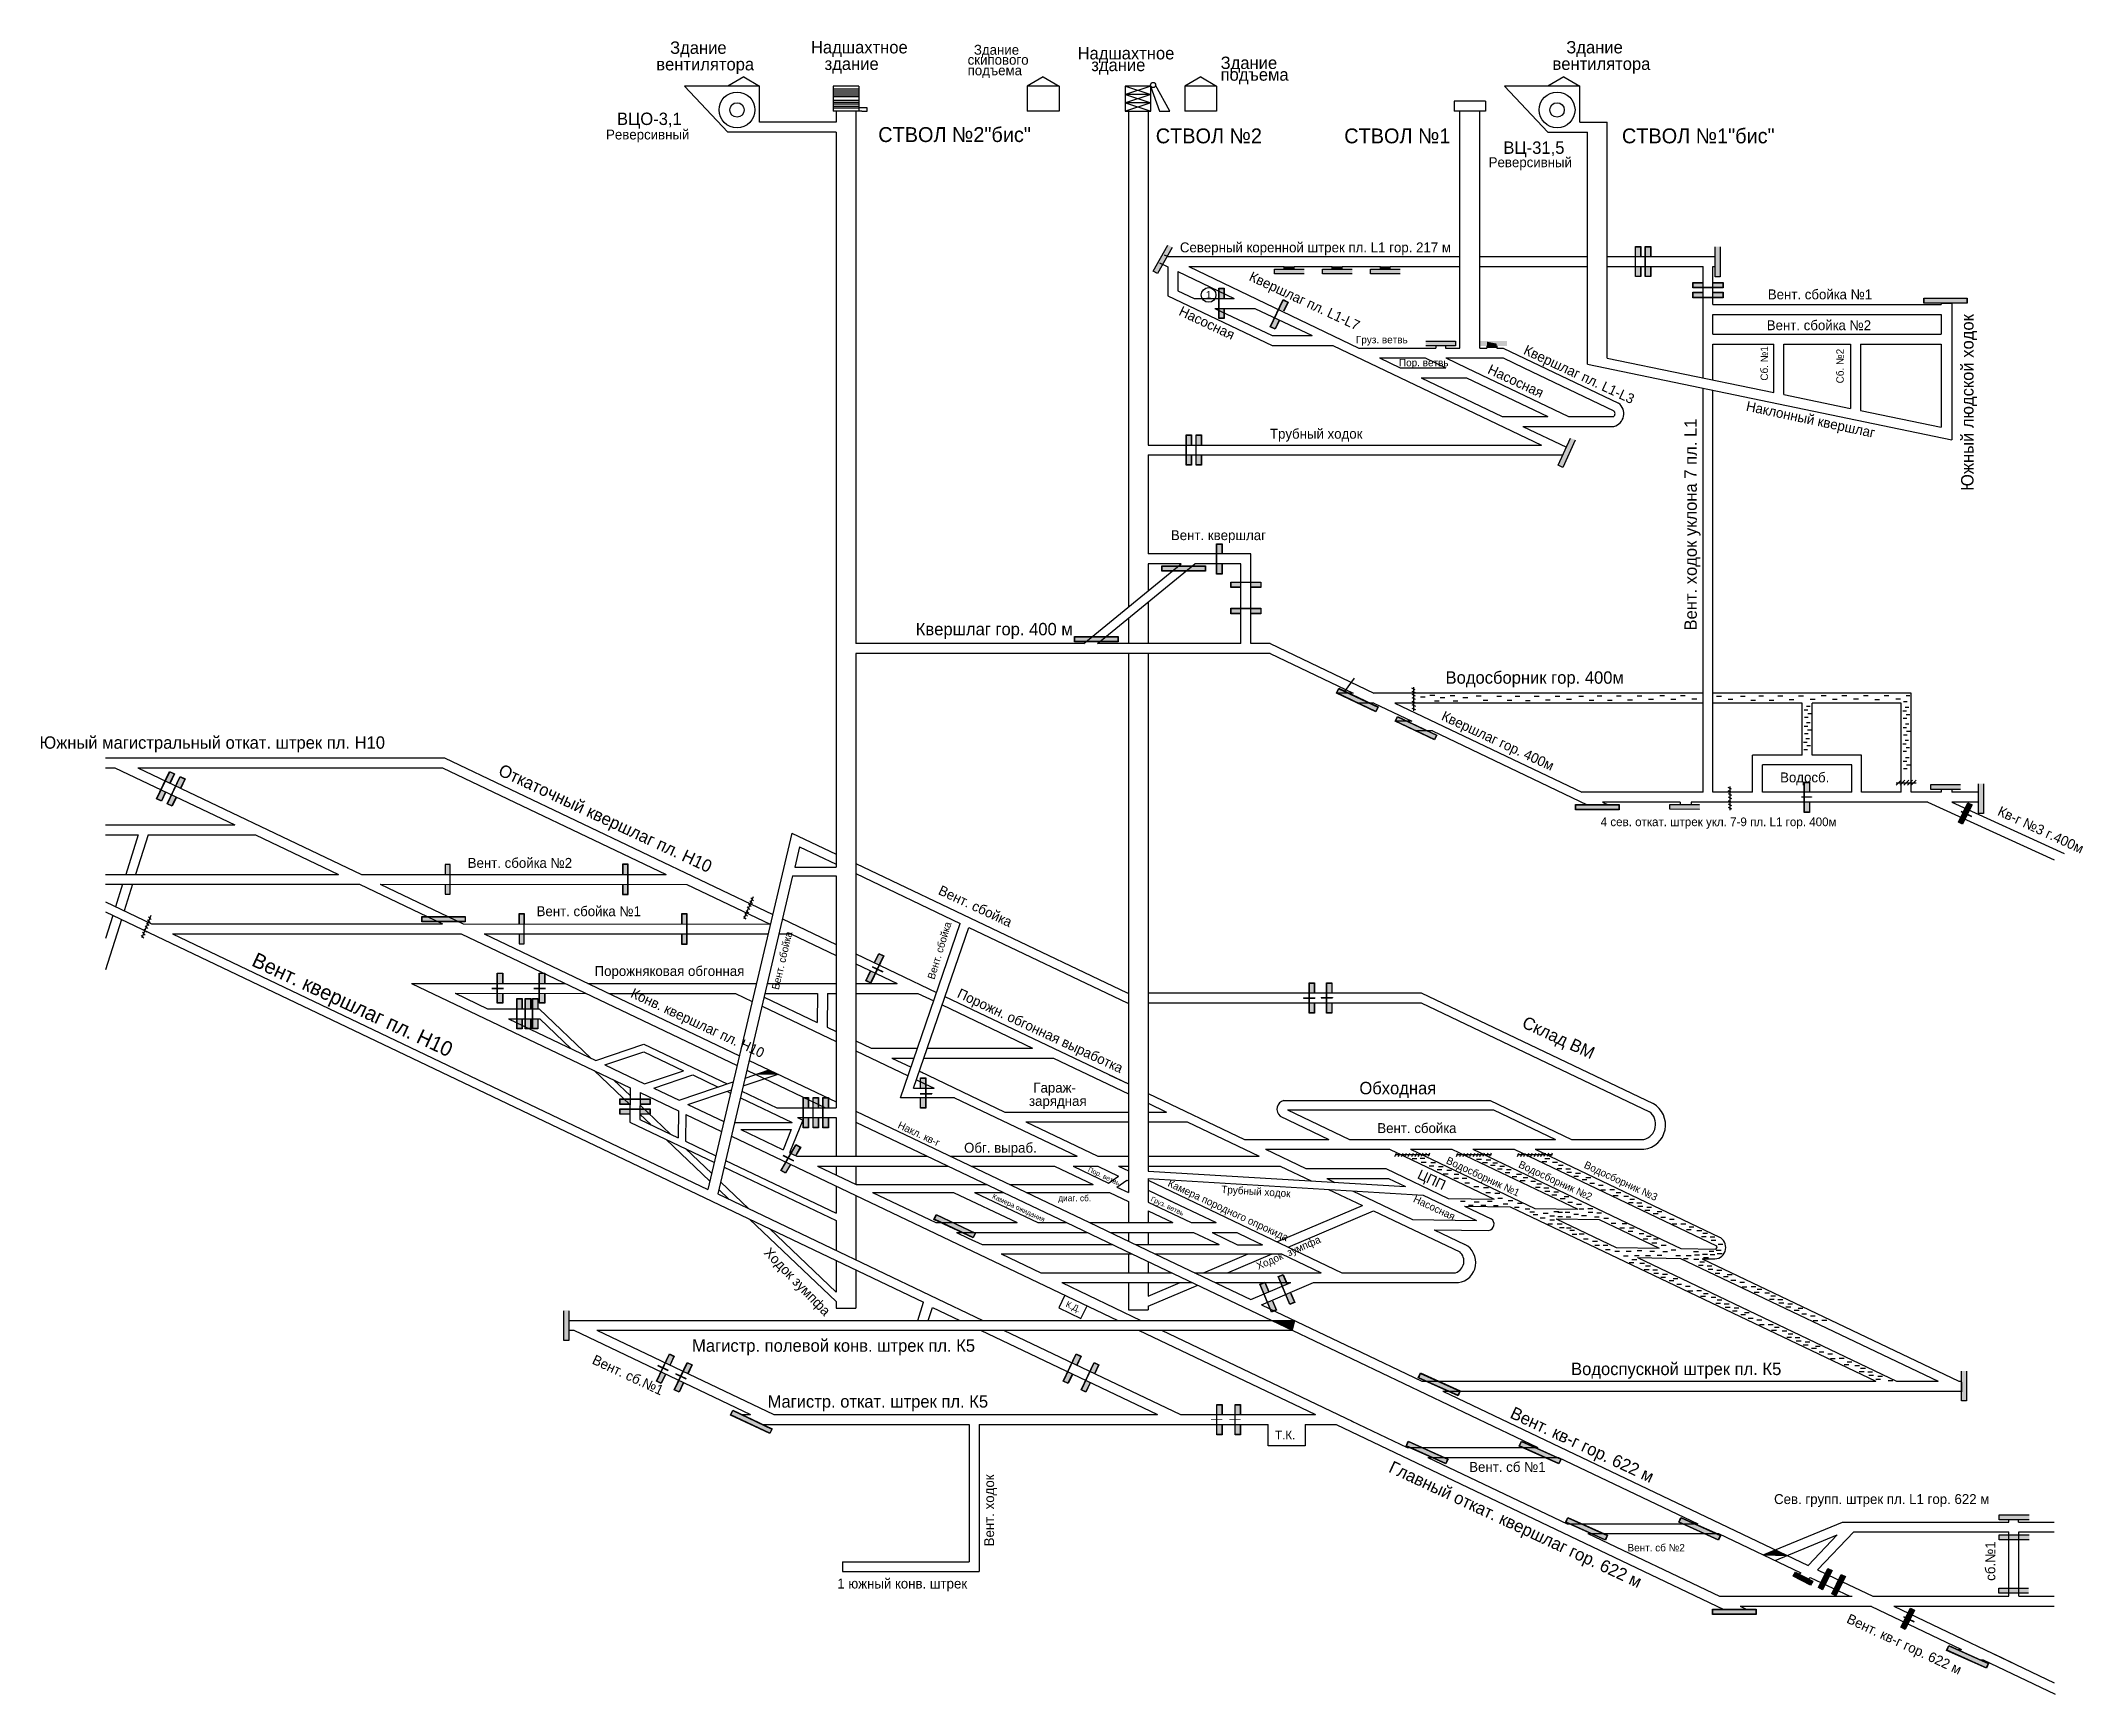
# Model space of a CAD drawing. Header units: millimetres. Extents: x 804 to 1628, y 228 to 895.
import ezdxf

# ---------------------------------------------------------------- set-up
doc = ezdxf.new("R2010")
doc.units = ezdxf.units.MM
doc.layers.add('Двери', color=7, linetype='Continuous')
doc.layers.add('Перемычки', color=7, linetype='Continuous')

msp = doc.modelspace()

# ---------------------------------------------------------------- texts
for s, height, p in [('Здание', 5, (1057.65, 890)), ('Надшахтное', 5, (1114.51, 890.18)), ('Здание', 4, (1180.29, 889.65)), ('Надшахтное', 5, (1222.15, 887.76)), ('Здание', 5, (1419.44, 890.18)), ('вентилятора', 5, (1052.07, 883.33)), ('здание', 5, (1120.03, 883.51)), ('скипового', 4, (1177.76, 885.62)), ('подъема', 4, (1177.76, 881.35)), ('здание', 5, (1227.67, 883.03)), ('Здание', 5, (1279.9, 883.89)), ('подъема', 5, (1279.88, 879.16)), ('вентилятора', 5, (1413.87, 883.51)), ('ВЦО-3,1', 5, (1036.22, 861.28)), ('Реверсивный', 4, (1031.8, 855.44)), ('СТВОЛ №2"бис"', 6, (1141.67, 854.41)), ('СТВОЛ №2', 6, (1253.71, 853.89)), ('СТВОЛ №1', 6, (1329.79, 853.89)), ('СТВОЛ №1"бис"', 6, (1441.9, 853.89)), ('ВЦ-31,5', 5, (1394.04, 849.64)), ('Реверсивный', 4, (1388.1, 844.25)), ('Северный коренной штрек пл. L1 гор. 217 м', 4, (1263.45, 809.88)), ('1', 3, (1273.93, 791.28)), ('Вент. сбойка №1', 4, (1500.78, 790.91)), ('Груз. ветвь', 3, (1334.51, 773.16)), ('Вент. сбойка №2', 4, (1500.35, 778.46)), ('Пор. ветвь', 3, (1351.89, 763.88)), ('Трубный ходок', 4, (1299.8, 734.66)), ('Вент. квершлаг', 4, (1259.81, 693.72)), ('Квершлаг гор. 400 м', 5, (1156.82, 655.3)), ('Водосборник гор. 400м', 5, (1370.7, 635.76)), ('Южный магистральный откат. штрек пл. Н10', 5, (803.08, 609.52)), ('Водосб.', 4, (1505.74, 595.95)), ('4 сев. откат. штрек укл. 7-9 пл. L1 гор. 400м', 3.5, (1433.3, 578.26)), ('Вент. сбойка №2', 4, (975.95, 561.44)), ('Вент. сбойка №1', 4, (1003.75, 541.93)), ('Порожняковая обгонная', 4, (1027.17, 517.79)), ('Гараж-', 4, (1204.29, 470.72)), ('Обходная', 5, (1335.9, 470.04)), ('зарядная', 4, (1202.54, 465.33)), ('Обг. выраб.', 4, (1176.33, 446.46)), ('диаг. сб.', 2.5, (1214.35, 426.87)), ('Магистр. полевой конв. штрек пл. К5', 5, (1066.53, 366.11)), ('Водоспускной штрек пл. К5', 5, (1421.36, 356.7)), ('Магистр. откат. штрек пл. К5', 5, (1097.03, 343.56)), ('Т.К.', 3.5, (1301.85, 330.72)), ('Вент. сб №1', 4, (1380.24, 317.61)), ('Сев. групп. штрек пл. L1 гор. 622 м', 4, (1503.3, 304.64)), ('Вент. сб №2', 3, (1444.14, 285.53)), ('1 южный конв. штрек', 4, (1125.12, 270.55))]:
    msp.add_text(s, height=height).set_placement(p)
for s, height, rotation, p in [('Квершлаг пл. L1-L7', 4, 335, (1291.01, 798.72)), ('Насосная', 4, 334.72783, (1262.67, 784.73)), ('Южный людской ходок', 5, 90, (1583.81, 713.61)), ('Квершлаг пл. L1-L3', 4, 335, (1401.84, 769.03)), ('Cб. №1', 3, 90, (1500.85, 758.08)), ('Cб. №2', 3, 90, (1531.42, 756.99)), ('Насосная', 4, 335, (1387.33, 761.22)), ('Вент. ходок уклона 7 пл. L1', 5, 90, (1472.12, 657.25)), ('Наклонный квершлаг', 4, 348, (1491.76, 746.01)), ('Квершлаг гор. 400м', 4, 335, (1368.66, 621.32)), ('Откаточный квершлаг пл. Н10', 5, 335, (987.88, 599.05)), ('Кв-г №3 г.400м', 4, 335, (1593.2, 582.89)), ('Вент. сбойка', 4, 335, (1165.57, 550.93)), ('Вент. сбойка', 3, 73.15982, (1164.34, 516.17)), ('Вент. сбойка', 3, 76.65976, (1101.51, 512.02)), ('Вент. квершлаг пл. Н10', 6, 335, (888.31, 522.12)), ('Конв. квершлаг пл. Н10', 4, 335, (1041.37, 509.42)), ('Порожн. обгонная выработка', 4, 335, (1173.18, 509.33)), ('Склад ВМ', 5, 335, (1401.15, 497.26)), ('ЦПП', 4, 335, (1358.97, 436.23)), ('Водосборник №1', 3, 335, (1370.64, 442.27)), ('Водосборник №2', 3, 335, (1399.86, 440.66)), ('Водосборник №3', 3, 335, (1426.3, 440.5)), ('Камера породного опрокида', 3, 335, (1258.27, 433.07)), ('Трубный ходок', 3, 356.44549, (1280.07, 430.21)), ('Насосная', 3, 335, (1357.36, 426.71)), ('Ходок зумпфа', 4, 314, (1095.25, 405.84)), ('К.Д.', 2.5, 335.67264, (1217.13, 384.42)), ('Вент. сб.№1', 4, 335, (1025.83, 361.45)), ('Вент. ходок', 4, 90, (1188.44, 287.57)), ('сб.№1', 4, 90, (1592.6, 273.65))]:
    msp.add_text(s, height=height, rotation=rotation).set_placement(p)
at = {"color": 7}
for s, height, rotation, p in [('Накл. кв-г', 3, 335, (1149.27, 456.55)), ('Пор. ветвь', 2, 335, (1226.14, 438.98)), ('Камера ожидания', 2, 335, (1187.48, 428.17)), ('Груз. ветвь', 2, 335, (1251.46, 427.05)), ('Ходок  зумпфа', 3, 23.64465, (1295.14, 399.19)), ('Вент. кв-г гор. 622 м', 5, 335, (1396.33, 339.63)), ('Главный откат. квершлаг гор. 622 м', 5, 335, (1347.35, 317.75)), ('Вент. кв-г гор. 622 м', 4, 335, (1532.24, 256.91))]:
    msp.add_text(s, height=height, rotation=rotation, dxfattribs=at).set_placement(p)
msp.add_text('Вент. сбойка', height=4, dxfattribs=at).set_placement((1343.15, 454.39))

# ---------------------------------------------------------------- hatches: boundary and pattern name
at = {"true_color": 0xfed6b9}
for points in [[(1309.57, 804.17), (1305.57, 804.17), (1305.57, 803.15), (1309.57, 803.15)], [(1328.98, 804.17), (1324.98, 804.17), (1324.98, 803.15), (1328.98, 803.15)], [(1348.39, 804.17), (1344.39, 804.17), (1344.39, 803.15), (1348.39, 803.15)], [(1391.38, 773.02), (1387.38, 773.83), (1387.38, 771.26), (1391.38, 771.26)]]:
    msp.add_hatch(color=254, dxfattribs=at).paths.add_polyline_path(points)
h = msp.add_hatch(color=256)
h.paths.add_polyline_path([(1518.47, 590.16), (1515.54, 590.16), (1515.54, 589.99), (1518.47, 589.99)])
h.paths.add_polyline_path([(1515.44, 590.16), (1514.5, 590.16), (1514.5, 589.99), (1515.44, 589.99)])
h = msp.add_hatch(color=256)
h.paths.add_polyline_path([(1583.26, 586.87), (1581.58, 587.7), (1577.75, 579.92), (1579.43, 579.1)])
h.paths.add_polyline_path([(1583.09, 586.82), (1581.63, 587.53), (1577.92, 579.98), (1579.38, 579.26)], flags=16)
for color, points in [(256, [(1578.8, 584.3), (1578.74, 584.17), (1580.85, 583.19), (1580.91, 583.32)]), (256, [(1582.98, 582.2), (1583.04, 582.33), (1581, 583.28), (1580.94, 583.15)]), (256, [(985.69, 512.83), (985.69, 512.68), (988.01, 512.68), (988.01, 512.83)]), (256, [(990.36, 512.68), (990.36, 512.83), (988.11, 512.83), (988.11, 512.68)]), (256, [(1002.66, 512.83), (1002.66, 512.68), (1004.98, 512.68), (1004.98, 512.83)]), (256, [(1007.34, 512.68), (1007.34, 512.83), (1005.08, 512.83), (1005.08, 512.68)]), (256, [(1097.7, 479.87), (1092.23, 478.05), (1101.31, 478.15)]), (256, [(1103.25, 445.4), (1103.19, 445.27), (1105.28, 444.25), (1105.34, 444.38)]), (256, [(1107.4, 443.23), (1107.46, 443.36), (1105.43, 444.34), (1105.37, 444.21)]), (256, [(1309.65, 378.79), (1300.36, 378.79), (1308.75, 374.79)]), (256, [(1052.65, 360.71), (1052.58, 360.58), (1054.67, 359.57), (1054.74, 359.7)]), (256, [(1056.79, 358.54), (1056.86, 358.67), (1054.83, 359.65), (1054.76, 359.52)]), (256, [(1059.88, 357.33), (1059.82, 357.2), (1061.91, 356.18), (1061.97, 356.31)]), (256, [(1064.03, 355.16), (1064.09, 355.28), (1062.06, 356.27), (1062, 356.14)]), (256, [(1275.95, 338.77), (1275.95, 338.62), (1278.27, 338.62), (1278.27, 338.77)]), (256, [(1280.63, 338.62), (1280.63, 338.77), (1278.37, 338.77), (1278.37, 338.62)]), (256, [(1283.36, 338.77), (1283.36, 338.62), (1285.68, 338.62), (1285.68, 338.77)]), (256, [(1288.04, 338.62), (1288.04, 338.77), (1285.78, 338.77), (1285.78, 338.62)]), (256, [(1503.84, 286.18), (1498.87, 284.11), (1508.69, 283.86)]), (3, [(1511.95, 276.98), (1511.24, 275.6), (1517.99, 272.08), (1518.71, 273.46)]), (256, [(1555.56, 259.26), (1555.5, 259.13), (1557.61, 258.15), (1557.67, 258.28)]), (256, [(1556.58, 258.79), (1556.51, 258.66), (1557.98, 257.97), (1558.05, 258.1)]), (256, [(1559.74, 257.15), (1559.8, 257.28), (1557.76, 258.24), (1557.7, 258.11)])]:
    msp.add_hatch(color=color).paths.add_polyline_path(points)
h = msp.add_hatch(color=256)
h.paths.add_polyline_path([(1511.89, 277.17), (1511.05, 275.54), (1518.05, 271.89), (1518.9, 273.52)])
h.paths.add_polyline_path([(1518.71, 273.46), (1517.99, 272.08), (1511.24, 275.6), (1511.95, 276.98)], flags=16)
h = msp.add_hatch(color=256)
h.paths.add_polyline_path([(1526.7, 277.86), (1525.02, 278.69), (1521.19, 270.91), (1522.88, 270.08)])
h.paths.add_polyline_path([(1526.53, 277.8), (1525.08, 278.52), (1521.36, 270.97), (1522.82, 270.25)], flags=16)
h = msp.add_hatch(color=256)
h.paths.add_polyline_path([(1532.1, 275.35), (1530.42, 276.18), (1526.59, 268.4), (1528.27, 267.57)])
h.paths.add_polyline_path([(1531.93, 275.29), (1530.47, 276.01), (1526.76, 268.46), (1528.22, 267.74)], flags=16)
h = msp.add_hatch(color=256)
h.paths.add_polyline_path([(1560.02, 261.83), (1558.34, 262.66), (1554.51, 254.88), (1556.2, 254.05)])
h.paths.add_polyline_path([(1559.85, 261.77), (1558.4, 262.49), (1554.68, 254.94), (1556.14, 254.22)], flags=16)
at = {"layer": 'Двери'}
h = msp.add_hatch(color=256, dxfattribs=at)
h.paths.add_polyline_path([(1449.52, 808.17), (1449.52, 812.27), (1447.32, 812.27), (1447.32, 808.17), (1447.42, 808.17), (1447.42, 812.17), (1449.42, 812.17), (1449.42, 808.17)])
h.paths.add_polyline_path([(1447.42, 804.17), (1447.42, 808.17), (1447.32, 808.17), (1447.32, 804.17)])
h.paths.add_polyline_path([(1449.52, 800.07), (1449.52, 804.17), (1449.42, 804.17), (1449.42, 800.17), (1447.42, 800.17), (1447.42, 804.17), (1447.32, 804.17), (1447.32, 800.07)])
h = msp.add_hatch(color=3, dxfattribs=at)
h.paths.add_polyline_path([(1449.42, 812.17), (1447.42, 812.17), (1447.42, 808.17), (1449.42, 808.17)])
h.paths.add_polyline_path([(1447.42, 800.17), (1449.42, 800.17), (1449.42, 804.17), (1447.42, 804.17)])
h = msp.add_hatch(color=256, dxfattribs=at)
h.paths.add_polyline_path([(1453.52, 808.17), (1453.52, 812.27), (1451.32, 812.27), (1451.32, 808.17), (1451.42, 808.17), (1451.42, 812.17), (1453.42, 812.17), (1453.42, 808.17)])
h.paths.add_polyline_path([(1451.42, 804.17), (1451.42, 808.17), (1451.32, 808.17), (1451.32, 804.17)])
h.paths.add_polyline_path([(1453.52, 800.07), (1453.52, 804.17), (1453.42, 804.17), (1453.42, 800.17), (1451.42, 800.17), (1451.42, 804.17), (1451.32, 804.17), (1451.32, 800.07)])
h = msp.add_hatch(color=3, dxfattribs=at)
h.paths.add_polyline_path([(1453.42, 812.17), (1451.42, 812.17), (1451.42, 808.17), (1453.42, 808.17)])
h.paths.add_polyline_path([(1451.42, 800.17), (1453.42, 800.17), (1453.42, 804.17), (1451.42, 804.17)])
h = msp.add_hatch(color=256, dxfattribs=at)
h.paths.add_polyline_path([(1281.34, 791.26), (1281.34, 795.36), (1279.14, 795.36), (1279.14, 791.26), (1279.24, 791.26), (1279.24, 795.26), (1281.24, 795.26), (1281.24, 791.26)])
h.paths.add_polyline_path([(1279.24, 787.26), (1279.24, 791.26), (1279.14, 791.26), (1279.14, 787.26)])
h.paths.add_polyline_path([(1281.34, 783.16), (1281.34, 787.26), (1281.24, 787.26), (1281.24, 783.26), (1279.24, 783.26), (1279.24, 787.26), (1279.14, 787.26), (1279.14, 783.16)])
h = msp.add_hatch(color=3, dxfattribs=at)
h.paths.add_polyline_path([(1281.24, 795.26), (1279.24, 795.26), (1279.24, 791.26), (1281.24, 791.26)])
h.paths.add_polyline_path([(1279.24, 783.26), (1281.24, 783.26), (1281.24, 787.26), (1279.24, 787.26)])
h = msp.add_hatch(color=256, dxfattribs=at)
h.paths.add_polyline_path([(1474.65, 797.74), (1470.55, 797.74), (1470.55, 795.54), (1474.65, 795.54), (1474.65, 795.64), (1470.65, 795.64), (1470.65, 797.64), (1474.65, 797.64)])
h.paths.add_polyline_path([(1478.65, 795.64), (1474.65, 795.64), (1474.65, 795.54), (1478.65, 795.54)])
h.paths.add_polyline_path([(1482.75, 797.74), (1478.65, 797.74), (1478.65, 797.64), (1482.65, 797.64), (1482.65, 795.64), (1478.65, 795.64), (1478.65, 795.54), (1482.75, 795.54)])
h = msp.add_hatch(color=256, dxfattribs=at)
h.paths.add_polyline_path([(1474.65, 793.74), (1470.55, 793.74), (1470.55, 791.54), (1474.65, 791.54), (1474.65, 791.64), (1470.65, 791.64), (1470.65, 793.64), (1474.65, 793.64)])
h.paths.add_polyline_path([(1478.65, 791.64), (1474.65, 791.64), (1474.65, 791.54), (1478.65, 791.54)])
h.paths.add_polyline_path([(1482.75, 793.74), (1478.65, 793.74), (1478.65, 793.64), (1482.65, 793.64), (1482.65, 791.64), (1478.65, 791.64), (1478.65, 791.54), (1482.75, 791.54)])
h = msp.add_hatch(color=3, dxfattribs=at)
h.paths.add_polyline_path([(1470.65, 797.64), (1470.65, 795.64), (1474.65, 795.64), (1474.65, 797.64)])
h.paths.add_polyline_path([(1482.65, 795.64), (1482.65, 797.64), (1478.65, 797.64), (1478.65, 795.64)])
h = msp.add_hatch(color=3, dxfattribs=at)
h.paths.add_polyline_path([(1470.65, 793.64), (1470.65, 791.64), (1474.65, 791.64), (1474.65, 793.64)])
h.paths.add_polyline_path([(1482.65, 791.64), (1482.65, 793.64), (1478.65, 793.64), (1478.65, 791.64)])
h = msp.add_hatch(color=256, dxfattribs=at)
h.paths.add_polyline_path([(1305.37, 786.13), (1307.13, 789.83), (1305.15, 790.78), (1303.38, 787.08), (1303.47, 787.03), (1305.2, 790.64), (1307, 789.78), (1305.28, 786.17)])
h.paths.add_polyline_path([(1301.75, 783.42), (1303.47, 787.03), (1303.38, 787.08), (1301.66, 783.47)])
h.paths.add_polyline_path([(1301.88, 778.82), (1303.65, 782.52), (1303.56, 782.56), (1301.84, 778.95), (1300.03, 779.81), (1301.75, 783.42), (1301.66, 783.47), (1299.9, 779.77)])
h = msp.add_hatch(color=3, dxfattribs=at)
h.paths.add_polyline_path([(1307, 789.78), (1305.2, 790.64), (1303.47, 787.03), (1305.28, 786.17)])
h.paths.add_polyline_path([(1300.03, 779.81), (1301.84, 778.95), (1303.56, 782.56), (1301.75, 783.42)])
h = msp.add_hatch(color=256, dxfattribs=at)
h.paths.add_polyline_path([(1268.16, 732.16), (1268.16, 736.26), (1265.96, 736.26), (1265.96, 732.16), (1266.06, 732.16), (1266.06, 736.16), (1268.06, 736.16), (1268.06, 732.16)])
h.paths.add_polyline_path([(1266.06, 728.16), (1266.06, 732.16), (1265.96, 732.16), (1265.96, 728.16)])
h.paths.add_polyline_path([(1268.16, 724.06), (1268.16, 728.16), (1268.06, 728.16), (1268.06, 724.16), (1266.06, 724.16), (1266.06, 728.16), (1265.96, 728.16), (1265.96, 724.06)])
h = msp.add_hatch(color=256, dxfattribs=at)
h.paths.add_polyline_path([(1268.16, 732.11), (1268.16, 736.21), (1265.96, 736.21), (1265.96, 732.11), (1266.06, 732.11), (1266.06, 736.11), (1268.06, 736.11), (1268.06, 732.11)])
h.paths.add_polyline_path([(1266.06, 728.11), (1266.06, 732.11), (1265.96, 732.11), (1265.96, 728.11)])
h.paths.add_polyline_path([(1268.16, 724.01), (1268.16, 728.11), (1268.06, 728.11), (1268.06, 724.11), (1266.06, 724.11), (1266.06, 728.11), (1265.96, 728.11), (1265.96, 724.01)])
h = msp.add_hatch(color=3, dxfattribs=at)
h.paths.add_polyline_path([(1268.06, 736.16), (1266.06, 736.16), (1266.06, 732.16), (1268.06, 732.16)])
h.paths.add_polyline_path([(1266.06, 724.16), (1268.06, 724.16), (1268.06, 728.16), (1266.06, 728.16)])
h = msp.add_hatch(color=3, dxfattribs=at)
h.paths.add_polyline_path([(1268.06, 736.11), (1266.06, 736.11), (1266.06, 732.11), (1268.06, 732.11)])
h.paths.add_polyline_path([(1266.06, 724.11), (1268.06, 724.11), (1268.06, 728.11), (1266.06, 728.11)])
h = msp.add_hatch(color=256, dxfattribs=at)
h.paths.add_polyline_path([(1272.16, 732.16), (1272.16, 736.26), (1269.96, 736.26), (1269.96, 732.16), (1270.06, 732.16), (1270.06, 736.16), (1272.06, 736.16), (1272.06, 732.16)])
h.paths.add_polyline_path([(1270.06, 728.16), (1270.06, 732.16), (1269.96, 732.16), (1269.96, 728.16)])
h.paths.add_polyline_path([(1272.16, 724.06), (1272.16, 728.16), (1272.06, 728.16), (1272.06, 724.16), (1270.06, 724.16), (1270.06, 728.16), (1269.96, 728.16), (1269.96, 724.06)])
h = msp.add_hatch(color=256, dxfattribs=at)
h.paths.add_polyline_path([(1272.16, 732.11), (1272.16, 736.21), (1269.96, 736.21), (1269.96, 732.11), (1270.06, 732.11), (1270.06, 736.11), (1272.06, 736.11), (1272.06, 732.11)])
h.paths.add_polyline_path([(1270.06, 728.11), (1270.06, 732.11), (1269.96, 732.11), (1269.96, 728.11)])
h.paths.add_polyline_path([(1272.16, 724.01), (1272.16, 728.11), (1272.06, 728.11), (1272.06, 724.11), (1270.06, 724.11), (1270.06, 728.11), (1269.96, 728.11), (1269.96, 724.01)])
h = msp.add_hatch(color=3, dxfattribs=at)
h.paths.add_polyline_path([(1272.06, 736.16), (1270.06, 736.16), (1270.06, 732.16), (1272.06, 732.16)])
h.paths.add_polyline_path([(1270.06, 724.16), (1272.06, 724.16), (1272.06, 728.16), (1270.06, 728.16)])
h = msp.add_hatch(color=3, dxfattribs=at)
h.paths.add_polyline_path([(1272.06, 736.11), (1270.06, 736.11), (1270.06, 732.11), (1272.06, 732.11)])
h.paths.add_polyline_path([(1270.06, 724.11), (1272.06, 724.11), (1272.06, 728.11), (1270.06, 728.11)])
h = msp.add_hatch(color=256, dxfattribs=at)
h.paths.add_polyline_path([(1280.48, 688.14), (1280.48, 692.24), (1278.28, 692.24), (1278.28, 688.14), (1278.38, 688.14), (1278.38, 692.14), (1280.38, 692.14), (1280.38, 688.14)])
h.paths.add_polyline_path([(1278.38, 684.14), (1278.38, 688.14), (1278.28, 688.14), (1278.28, 684.14)])
h.paths.add_polyline_path([(1280.48, 680.04), (1280.48, 684.14), (1280.38, 684.14), (1280.38, 680.14), (1278.38, 680.14), (1278.38, 684.14), (1278.28, 684.14), (1278.28, 680.04)])
h = msp.add_hatch(color=3, dxfattribs=at)
h.paths.add_polyline_path([(1280.38, 692.14), (1278.38, 692.14), (1278.38, 688.14), (1280.38, 688.14)])
h.paths.add_polyline_path([(1278.38, 680.14), (1280.38, 680.14), (1280.38, 684.14), (1278.38, 684.14)])
h = msp.add_hatch(color=256, dxfattribs=at)
h.paths.add_polyline_path([(1292.08, 674.6), (1296.18, 674.6), (1296.18, 676.8), (1292.08, 676.8), (1292.08, 676.7), (1296.08, 676.7), (1296.08, 674.7), (1292.08, 674.7)])
h.paths.add_polyline_path([(1288.08, 676.7), (1292.08, 676.7), (1292.08, 676.8), (1288.08, 676.8)])
h.paths.add_polyline_path([(1283.98, 674.6), (1288.08, 674.6), (1288.08, 674.7), (1284.08, 674.7), (1284.08, 676.7), (1288.08, 676.7), (1288.08, 676.8), (1283.98, 676.8)])
h = msp.add_hatch(color=3, dxfattribs=at)
h.paths.add_polyline_path([(1296.08, 674.7), (1296.08, 676.7), (1292.08, 676.7), (1292.08, 674.7)])
h.paths.add_polyline_path([(1284.08, 676.7), (1284.08, 674.7), (1288.08, 674.7), (1288.08, 676.7)])
h = msp.add_hatch(color=256, dxfattribs=at)
h.paths.add_polyline_path([(1292.08, 664), (1296.18, 664), (1296.18, 666.2), (1292.08, 666.2), (1292.08, 666.1), (1296.08, 666.1), (1296.08, 664.1), (1292.08, 664.1)])
h.paths.add_polyline_path([(1288.08, 666.1), (1292.08, 666.1), (1292.08, 666.2), (1288.08, 666.2)])
h.paths.add_polyline_path([(1283.98, 664), (1288.08, 664), (1288.08, 664.1), (1284.08, 664.1), (1284.08, 666.1), (1288.08, 666.1), (1288.08, 666.2), (1283.98, 666.2)])
h = msp.add_hatch(color=3, dxfattribs=at)
h.paths.add_polyline_path([(1296.08, 664.1), (1296.08, 666.1), (1292.08, 666.1), (1292.08, 664.1)])
h.paths.add_polyline_path([(1284.08, 666.1), (1284.08, 664.1), (1288.08, 664.1), (1288.08, 666.1)])
h = msp.add_hatch(color=256, dxfattribs=at)
h.paths.add_polyline_path([(855.83, 595.67), (857.59, 599.37), (855.61, 600.32), (853.84, 596.62), (853.93, 596.57), (855.65, 600.18), (857.46, 599.32), (855.74, 595.71)])
h.paths.add_polyline_path([(852.21, 592.96), (853.93, 596.57), (853.84, 596.62), (852.12, 593.01)])
h.paths.add_polyline_path([(852.34, 588.36), (854.1, 592.06), (854.01, 592.1), (852.29, 588.49), (850.49, 589.35), (852.21, 592.96), (852.12, 593.01), (850.35, 589.31)])
h = msp.add_hatch(color=3, dxfattribs=at)
h.paths.add_polyline_path([(857.46, 599.32), (855.65, 600.18), (853.93, 596.57), (855.74, 595.71)])
h.paths.add_polyline_path([(850.49, 589.35), (852.29, 588.49), (854.01, 592.1), (852.21, 592.96)])
h = msp.add_hatch(color=256, dxfattribs=at)
h.paths.add_polyline_path([(860.11, 593.63), (861.87, 597.33), (859.88, 598.27), (858.12, 594.57), (858.21, 594.53), (859.93, 598.14), (861.74, 597.28), (860.02, 593.67)])
h.paths.add_polyline_path([(856.49, 590.92), (858.21, 594.53), (858.12, 594.57), (856.4, 590.96)])
h.paths.add_polyline_path([(856.62, 586.32), (858.38, 590.02), (858.29, 590.06), (856.57, 586.45), (854.77, 587.31), (856.49, 590.92), (856.4, 590.96), (854.63, 587.26)])
h = msp.add_hatch(color=3, dxfattribs=at)
h.paths.add_polyline_path([(861.74, 597.28), (859.93, 598.14), (858.21, 594.53), (860.02, 593.67)])
h.paths.add_polyline_path([(854.77, 587.31), (856.57, 586.45), (858.29, 590.06), (856.49, 590.92)])
h = msp.add_hatch(color=256, dxfattribs=at)
h.paths.add_polyline_path([(1517.64, 591.94), (1517.64, 596.04), (1515.44, 596.04), (1515.44, 591.94), (1515.54, 591.94), (1515.54, 595.94), (1517.54, 595.94), (1517.54, 591.94)])
h.paths.add_polyline_path([(1515.54, 587.94), (1515.54, 591.94), (1515.44, 591.94), (1515.44, 587.94)])
h.paths.add_polyline_path([(1517.64, 583.84), (1517.64, 587.94), (1517.54, 587.94), (1517.54, 583.94), (1515.54, 583.94), (1515.54, 587.94), (1515.44, 587.94), (1515.44, 583.84)])
h = msp.add_hatch(color=3, dxfattribs=at)
h.paths.add_polyline_path([(1517.54, 595.94), (1515.54, 595.94), (1515.54, 591.94), (1517.54, 591.94)])
h.paths.add_polyline_path([(1515.54, 583.94), (1517.54, 583.94), (1517.54, 587.94), (1515.54, 587.94)])
h = msp.add_hatch(color=256, dxfattribs=at)
h.paths.add_polyline_path([(966.78, 558.79), (966.78, 562.89), (968.98, 562.89), (968.98, 558.79), (968.88, 558.79), (968.88, 562.79), (966.88, 562.79), (966.88, 558.79)])
h.paths.add_polyline_path([(968.88, 554.79), (968.88, 558.79), (968.98, 558.79), (968.98, 554.79)])
h.paths.add_polyline_path([(966.78, 550.69), (966.78, 554.79), (966.88, 554.79), (966.88, 550.79), (968.88, 550.79), (968.88, 554.79), (968.98, 554.79), (968.98, 550.69)])
h = msp.add_hatch(color=3, dxfattribs=at)
h.paths.add_polyline_path([(966.88, 562.79), (968.88, 562.79), (968.88, 558.79), (966.88, 558.79)])
h.paths.add_polyline_path([(968.88, 550.79), (966.88, 550.79), (966.88, 554.79), (968.88, 554.79)])
h = msp.add_hatch(color=256, dxfattribs=at)
h.paths.add_polyline_path([(1038.49, 558.79), (1038.49, 562.89), (1040.69, 562.89), (1040.69, 558.79), (1040.59, 558.79), (1040.59, 562.79), (1038.59, 562.79), (1038.59, 558.79)])
h.paths.add_polyline_path([(1040.59, 554.79), (1040.59, 558.79), (1040.69, 558.79), (1040.69, 554.79)])
h.paths.add_polyline_path([(1038.49, 550.69), (1038.49, 554.79), (1038.59, 554.79), (1038.59, 550.79), (1040.59, 550.79), (1040.59, 554.79), (1040.69, 554.79), (1040.69, 550.69)])
h = msp.add_hatch(color=3, dxfattribs=at)
h.paths.add_polyline_path([(1038.59, 562.79), (1040.59, 562.79), (1040.59, 558.79), (1038.59, 558.79)])
h.paths.add_polyline_path([(1040.59, 550.79), (1038.59, 550.79), (1038.59, 554.79), (1040.59, 554.79)])
h = msp.add_hatch(color=256, dxfattribs=at)
h.paths.add_polyline_path([(996.61, 538.78), (996.61, 542.88), (998.81, 542.88), (998.81, 538.78), (998.71, 538.78), (998.71, 542.78), (996.71, 542.78), (996.71, 538.78)])
h.paths.add_polyline_path([(998.71, 534.78), (998.71, 538.78), (998.81, 538.78), (998.81, 534.78)])
h.paths.add_polyline_path([(996.61, 530.68), (996.61, 534.78), (996.71, 534.78), (996.71, 530.78), (998.71, 530.78), (998.71, 534.78), (998.81, 534.78), (998.81, 530.68)])
h = msp.add_hatch(color=3, dxfattribs=at)
h.paths.add_polyline_path([(996.71, 542.78), (998.71, 542.78), (998.71, 538.78), (996.71, 538.78)])
h.paths.add_polyline_path([(998.71, 530.78), (996.71, 530.78), (996.71, 534.78), (998.71, 534.78)])
h = msp.add_hatch(color=256, dxfattribs=at)
h.paths.add_polyline_path([(1062.28, 538.77), (1062.28, 542.87), (1064.48, 542.87), (1064.48, 538.77), (1064.38, 538.77), (1064.38, 542.77), (1062.38, 542.77), (1062.38, 538.77)])
h.paths.add_polyline_path([(1064.38, 534.77), (1064.38, 538.77), (1064.48, 538.77), (1064.48, 534.77)])
h.paths.add_polyline_path([(1062.28, 530.67), (1062.28, 534.77), (1062.38, 534.77), (1062.38, 530.77), (1064.38, 530.77), (1064.38, 534.77), (1064.48, 534.77), (1064.48, 530.67)])
h = msp.add_hatch(color=3, dxfattribs=at)
h.paths.add_polyline_path([(1062.38, 542.77), (1064.38, 542.77), (1064.38, 538.77), (1062.38, 538.77)])
h.paths.add_polyline_path([(1064.38, 530.77), (1062.38, 530.77), (1062.38, 534.77), (1064.38, 534.77)])
h = msp.add_hatch(color=256, dxfattribs=at)
h.paths.add_polyline_path([(1138.41, 519.57), (1136.65, 515.86), (1138.64, 514.92), (1140.39, 518.62), (1140.3, 518.67), (1138.59, 515.05), (1136.78, 515.91), (1138.5, 519.52)])
h.paths.add_polyline_path([(1142.02, 522.28), (1140.3, 518.67), (1140.39, 518.62), (1142.11, 522.24)])
h.paths.add_polyline_path([(1141.88, 526.88), (1140.12, 523.18), (1140.21, 523.14), (1141.93, 526.75), (1143.73, 525.89), (1142.02, 522.28), (1142.11, 522.24), (1143.87, 525.94)])
h = msp.add_hatch(color=3, dxfattribs=at)
h.paths.add_polyline_path([(1136.78, 515.91), (1138.59, 515.05), (1140.3, 518.67), (1138.5, 519.52)])
h.paths.add_polyline_path([(1143.73, 525.89), (1141.93, 526.75), (1140.21, 523.14), (1142.02, 522.28)])
h = msp.add_hatch(color=256, dxfattribs=at)
h.paths.add_polyline_path([(1139.26, 521.61), (1139.19, 521.48), (1141.19, 520.53), (1141.25, 520.66)])
h.paths.add_polyline_path([(1141.34, 520.62), (1141.28, 520.49), (1143.42, 519.48), (1143.48, 519.61)])
h = msp.add_hatch(color=256, dxfattribs=at)
h.paths.add_polyline_path([(990.08, 514.89), (990.08, 518.99), (987.88, 518.99), (987.88, 514.89), (987.98, 514.89), (987.98, 518.89), (989.98, 518.89), (989.98, 514.89)])
h.paths.add_polyline_path([(987.98, 510.89), (987.98, 514.89), (987.88, 514.89), (987.88, 510.89)])
h.paths.add_polyline_path([(990.08, 506.79), (990.08, 510.89), (989.98, 510.89), (989.98, 506.89), (987.98, 506.89), (987.98, 510.89), (987.88, 510.89), (987.88, 506.79)])
h = msp.add_hatch(color=3, dxfattribs=at)
h.paths.add_polyline_path([(989.98, 518.89), (987.98, 518.89), (987.98, 514.89), (989.98, 514.89)])
h.paths.add_polyline_path([(987.98, 506.89), (989.98, 506.89), (989.98, 510.89), (987.98, 510.89)])
h = msp.add_hatch(color=256, dxfattribs=at)
h.paths.add_polyline_path([(1007.05, 514.89), (1007.05, 518.99), (1004.85, 518.99), (1004.85, 514.89), (1004.95, 514.89), (1004.95, 518.89), (1006.95, 518.89), (1006.95, 514.89)])
h.paths.add_polyline_path([(1004.95, 510.89), (1004.95, 514.89), (1004.85, 514.89), (1004.85, 510.89)])
h.paths.add_polyline_path([(1007.05, 506.79), (1007.05, 510.89), (1006.95, 510.89), (1006.95, 506.89), (1004.95, 506.89), (1004.95, 510.89), (1004.85, 510.89), (1004.85, 506.79)])
h = msp.add_hatch(color=3, dxfattribs=at)
h.paths.add_polyline_path([(1006.95, 518.89), (1004.95, 518.89), (1004.95, 514.89), (1006.95, 514.89)])
h.paths.add_polyline_path([(1004.95, 506.89), (1006.95, 506.89), (1006.95, 510.89), (1004.95, 510.89)])
h = msp.add_hatch(color=256, dxfattribs=at)
h.paths.add_polyline_path([(1317.8, 510.93), (1317.8, 515.03), (1315.6, 515.03), (1315.6, 510.93), (1315.7, 510.93), (1315.7, 514.93), (1317.7, 514.93), (1317.7, 510.93)])
h.paths.add_polyline_path([(1315.7, 506.93), (1315.7, 510.93), (1315.6, 510.93), (1315.6, 506.93)])
h.paths.add_polyline_path([(1317.8, 502.83), (1317.8, 506.93), (1317.7, 506.93), (1317.7, 502.93), (1315.7, 502.93), (1315.7, 506.93), (1315.6, 506.93), (1315.6, 502.83)])
h = msp.add_hatch(color=3, dxfattribs=at)
h.paths.add_polyline_path([(1317.7, 514.93), (1315.7, 514.93), (1315.7, 510.93), (1317.7, 510.93)])
h.paths.add_polyline_path([(1315.7, 502.93), (1317.7, 502.93), (1317.7, 506.93), (1315.7, 506.93)])
h = msp.add_hatch(color=256, dxfattribs=at)
h.paths.add_polyline_path([(1324.82, 510.93), (1324.82, 515.03), (1322.62, 515.03), (1322.62, 510.93), (1322.72, 510.93), (1322.72, 514.93), (1324.72, 514.93), (1324.72, 510.93)])
h.paths.add_polyline_path([(1322.72, 506.93), (1322.72, 510.93), (1322.62, 510.93), (1322.62, 506.93)])
h.paths.add_polyline_path([(1324.82, 502.83), (1324.82, 506.93), (1324.72, 506.93), (1324.72, 502.93), (1322.72, 502.93), (1322.72, 506.93), (1322.62, 506.93), (1322.62, 502.83)])
h = msp.add_hatch(color=3, dxfattribs=at)
h.paths.add_polyline_path([(1324.72, 514.93), (1322.72, 514.93), (1322.72, 510.93), (1324.72, 510.93)])
h.paths.add_polyline_path([(1322.72, 502.93), (1324.72, 502.93), (1324.72, 506.93), (1322.72, 506.93)])
h = msp.add_hatch(color=256, dxfattribs=at)
h.paths.add_polyline_path([(997.95, 504.55), (997.95, 508.65), (995.75, 508.65), (995.75, 504.55), (995.85, 504.55), (995.85, 508.55), (997.85, 508.55), (997.85, 504.55)])
h.paths.add_polyline_path([(995.85, 500.55), (995.85, 504.55), (995.75, 504.55), (995.75, 500.55)])
h.paths.add_polyline_path([(997.95, 496.45), (997.95, 500.55), (997.85, 500.55), (997.85, 496.55), (995.85, 496.55), (995.85, 500.55), (995.75, 500.55), (995.75, 496.45)])
h = msp.add_hatch(color=3, dxfattribs=at)
h.paths.add_polyline_path([(997.85, 508.55), (995.85, 508.55), (995.85, 504.55), (997.85, 504.55)])
h.paths.add_polyline_path([(995.85, 496.55), (997.85, 496.55), (997.85, 500.55), (995.85, 500.55)])
h = msp.add_hatch(color=256, dxfattribs=at)
h.paths.add_polyline_path([(1001.37, 504.55), (1001.37, 508.65), (999.17, 508.65), (999.17, 504.55), (999.27, 504.55), (999.27, 508.55), (1001.27, 508.55), (1001.27, 504.55)])
h.paths.add_polyline_path([(999.27, 500.55), (999.27, 504.55), (999.17, 504.55), (999.17, 500.55)])
h.paths.add_polyline_path([(1001.37, 496.45), (1001.37, 500.55), (1001.27, 500.55), (1001.27, 496.55), (999.27, 496.55), (999.27, 500.55), (999.17, 500.55), (999.17, 496.45)])
h = msp.add_hatch(color=3, dxfattribs=at)
h.paths.add_polyline_path([(1001.27, 508.55), (999.27, 508.55), (999.27, 504.55), (1001.27, 504.55)])
h.paths.add_polyline_path([(999.27, 496.55), (1001.27, 496.55), (1001.27, 500.55), (999.27, 500.55)])
h = msp.add_hatch(color=256, dxfattribs=at)
h.paths.add_polyline_path([(1004.32, 504.55), (1004.32, 508.65), (1002.12, 508.65), (1002.12, 504.55), (1002.22, 504.55), (1002.22, 508.55), (1004.22, 508.55), (1004.22, 504.55)])
h.paths.add_polyline_path([(1002.22, 500.55), (1002.22, 504.55), (1002.12, 504.55), (1002.12, 500.55)])
h.paths.add_polyline_path([(1004.32, 496.45), (1004.32, 500.55), (1004.22, 500.55), (1004.22, 496.55), (1002.22, 496.55), (1002.22, 500.55), (1002.12, 500.55), (1002.12, 496.45)])
h = msp.add_hatch(color=3, dxfattribs=at)
h.paths.add_polyline_path([(1004.22, 508.55), (1002.22, 508.55), (1002.22, 504.55), (1004.22, 504.55)])
h.paths.add_polyline_path([(1002.22, 496.55), (1004.22, 496.55), (1004.22, 500.55), (1002.22, 500.55)])
h = msp.add_hatch(color=256, dxfattribs=at)
h.paths.add_polyline_path([(1158.68, 468.53), (1158.68, 464.43), (1160.88, 464.43), (1160.88, 468.53), (1160.78, 468.53), (1160.78, 464.53), (1158.78, 464.53), (1158.78, 468.53)])
h.paths.add_polyline_path([(1160.78, 472.53), (1160.78, 468.53), (1160.88, 468.53), (1160.88, 472.53)])
h.paths.add_polyline_path([(1158.68, 476.63), (1158.68, 472.53), (1158.78, 472.53), (1158.78, 476.53), (1160.78, 476.53), (1160.78, 472.53), (1160.88, 472.53), (1160.88, 476.63)])
h = msp.add_hatch(color=3, dxfattribs=at)
h.paths.add_polyline_path([(1158.78, 464.53), (1160.78, 464.53), (1160.78, 468.53), (1158.78, 468.53)])
h.paths.add_polyline_path([(1160.78, 476.53), (1158.78, 476.53), (1158.78, 472.53), (1160.78, 472.53)])
h = msp.add_hatch(color=256, dxfattribs=at)
h.paths.add_polyline_path([(1045.48, 465.95), (1049.58, 465.95), (1049.58, 468.15), (1045.48, 468.15), (1045.48, 468.05), (1049.48, 468.05), (1049.48, 466.05), (1045.48, 466.05)])
h.paths.add_polyline_path([(1041.48, 468.05), (1045.48, 468.05), (1045.48, 468.15), (1041.48, 468.15)])
h.paths.add_polyline_path([(1037.38, 465.95), (1041.48, 465.95), (1041.48, 466.05), (1037.48, 466.05), (1037.48, 468.05), (1041.48, 468.05), (1041.48, 468.15), (1037.38, 468.15)])
h = msp.add_hatch(color=256, dxfattribs=at)
h.paths.add_polyline_path([(1045.48, 461.95), (1049.58, 461.95), (1049.58, 464.15), (1045.48, 464.15), (1045.48, 464.05), (1049.48, 464.05), (1049.48, 462.05), (1045.48, 462.05)])
h.paths.add_polyline_path([(1041.48, 464.05), (1045.48, 464.05), (1045.48, 464.15), (1041.48, 464.15)])
h.paths.add_polyline_path([(1037.38, 461.95), (1041.48, 461.95), (1041.48, 462.05), (1037.48, 462.05), (1037.48, 464.05), (1041.48, 464.05), (1041.48, 464.15), (1037.38, 464.15)])
h = msp.add_hatch(color=3, dxfattribs=at)
h.paths.add_polyline_path([(1049.48, 466.05), (1049.48, 468.05), (1045.48, 468.05), (1045.48, 466.05)])
h.paths.add_polyline_path([(1037.48, 468.05), (1037.48, 466.05), (1041.48, 466.05), (1041.48, 468.05)])
h = msp.add_hatch(color=3, dxfattribs=at)
h.paths.add_polyline_path([(1049.48, 462.05), (1049.48, 464.05), (1045.48, 464.05), (1045.48, 462.05)])
h.paths.add_polyline_path([(1037.48, 464.05), (1037.48, 462.05), (1041.48, 462.05), (1041.48, 464.05)])
h = msp.add_hatch(color=256, dxfattribs=at)
h.paths.add_polyline_path([(1113.55, 464.63), (1113.55, 468.73), (1111.35, 468.73), (1111.35, 464.63), (1111.45, 464.63), (1111.45, 468.63), (1113.45, 468.63), (1113.45, 464.63)])
h.paths.add_polyline_path([(1111.45, 460.63), (1111.45, 464.63), (1111.35, 464.63), (1111.35, 460.63)])
h.paths.add_polyline_path([(1113.55, 456.53), (1113.55, 460.63), (1113.45, 460.63), (1113.45, 456.63), (1111.45, 456.63), (1111.45, 460.63), (1111.35, 460.63), (1111.35, 456.53)])
h = msp.add_hatch(color=3, dxfattribs=at)
h.paths.add_polyline_path([(1113.45, 468.63), (1111.45, 468.63), (1111.45, 464.63), (1113.45, 464.63)])
h.paths.add_polyline_path([(1111.45, 456.63), (1113.45, 456.63), (1113.45, 460.63), (1111.45, 460.63)])
h = msp.add_hatch(color=256, dxfattribs=at)
h.paths.add_polyline_path([(1117.55, 464.63), (1117.55, 468.73), (1115.35, 468.73), (1115.35, 464.63), (1115.45, 464.63), (1115.45, 468.63), (1117.45, 468.63), (1117.45, 464.63)])
h.paths.add_polyline_path([(1115.45, 460.63), (1115.45, 464.63), (1115.35, 464.63), (1115.35, 460.63)])
h.paths.add_polyline_path([(1117.55, 456.53), (1117.55, 460.63), (1117.45, 460.63), (1117.45, 456.63), (1115.45, 456.63), (1115.45, 460.63), (1115.35, 460.63), (1115.35, 456.53)])
h = msp.add_hatch(color=3, dxfattribs=at)
h.paths.add_polyline_path([(1117.45, 468.63), (1115.45, 468.63), (1115.45, 464.63), (1117.45, 464.63)])
h.paths.add_polyline_path([(1115.45, 456.63), (1117.45, 456.63), (1117.45, 460.63), (1115.45, 460.63)])
h = msp.add_hatch(color=256, dxfattribs=at)
h.paths.add_polyline_path([(1121.55, 464.63), (1121.55, 468.73), (1119.35, 468.73), (1119.35, 464.63), (1119.45, 464.63), (1119.45, 468.63), (1121.45, 468.63), (1121.45, 464.63)])
h.paths.add_polyline_path([(1119.45, 460.63), (1119.45, 464.63), (1119.35, 464.63), (1119.35, 460.63)])
h.paths.add_polyline_path([(1121.55, 456.53), (1121.55, 460.63), (1121.45, 460.63), (1121.45, 456.63), (1119.45, 456.63), (1119.45, 460.63), (1119.35, 460.63), (1119.35, 456.53)])
h = msp.add_hatch(color=3, dxfattribs=at)
h.paths.add_polyline_path([(1121.45, 468.63), (1119.45, 468.63), (1119.45, 464.63), (1121.45, 464.63)])
h.paths.add_polyline_path([(1119.45, 456.63), (1121.45, 456.63), (1121.45, 460.63), (1119.45, 460.63)])
h = msp.add_hatch(color=256, dxfattribs=at)
h.paths.add_polyline_path([(1108.31, 445.16), (1110.36, 448.72), (1108.45, 449.81), (1106.41, 446.26), (1106.49, 446.21), (1108.49, 449.68), (1110.22, 448.68), (1108.23, 445.21)])
h.paths.add_polyline_path([(1104.5, 442.74), (1106.49, 446.21), (1106.41, 446.26), (1104.41, 442.79)])
h.paths.add_polyline_path([(1104.27, 438.14), (1106.32, 441.7), (1106.23, 441.75), (1104.24, 438.28), (1102.5, 439.28), (1104.5, 442.74), (1104.41, 442.79), (1102.37, 439.24)])
h = msp.add_hatch(color=3, dxfattribs=at)
h.paths.add_polyline_path([(1110.22, 448.68), (1108.49, 449.68), (1106.49, 446.21), (1108.23, 445.21)])
h.paths.add_polyline_path([(1102.5, 439.28), (1104.24, 438.28), (1106.23, 441.75), (1104.5, 442.74)])
h = msp.add_hatch(color=256, dxfattribs=at)
h.paths.add_polyline_path([(1306.69, 393.51), (1305.1, 397.29), (1303.07, 396.44), (1304.66, 392.66), (1304.76, 392.7), (1303.21, 396.39), (1305.05, 397.16), (1306.6, 393.47)])
h.paths.add_polyline_path([(1306.3, 389.01), (1304.76, 392.7), (1304.66, 392.66), (1306.21, 388.97)])
h.paths.add_polyline_path([(1309.83, 386.04), (1308.24, 389.82), (1308.15, 389.78), (1309.7, 386.1), (1307.85, 385.32), (1306.3, 389.01), (1306.21, 388.97), (1307.8, 385.19)])
h = msp.add_hatch(color=3, dxfattribs=at)
h.paths.add_polyline_path([(1305.05, 397.16), (1303.21, 396.39), (1304.76, 392.7), (1306.6, 393.47)])
h.paths.add_polyline_path([(1307.85, 385.32), (1309.7, 386.1), (1308.15, 389.78), (1306.3, 389.01)])
h = msp.add_hatch(color=256, dxfattribs=at)
h.paths.add_polyline_path([(1299.32, 390.41), (1297.73, 394.19), (1295.7, 393.34), (1297.29, 389.56), (1297.38, 389.6), (1295.83, 393.29), (1297.67, 394.06), (1299.22, 390.37)])
h.paths.add_polyline_path([(1298.93, 385.91), (1297.38, 389.6), (1297.29, 389.56), (1298.84, 385.87)])
h.paths.add_polyline_path([(1302.45, 382.94), (1300.87, 386.72), (1300.77, 386.69), (1302.32, 383), (1300.48, 382.22), (1298.93, 385.91), (1298.84, 385.87), (1300.43, 382.09)])
h = msp.add_hatch(color=3, dxfattribs=at)
h.paths.add_polyline_path([(1297.67, 394.06), (1295.83, 393.29), (1297.38, 389.6), (1299.22, 390.37)])
h.paths.add_polyline_path([(1300.48, 382.22), (1302.32, 383), (1300.77, 386.69), (1298.93, 385.91)])
h = msp.add_hatch(color=256, dxfattribs=at)
h.paths.add_polyline_path([(1016.81, 370.59), (1016.81, 374.69), (1016.71, 374.69), (1016.71, 370.69), (1014.71, 370.69), (1014.71, 374.69), (1014.61, 374.69), (1014.61, 370.59)])
h.paths.add_polyline_path([(1016.71, 374.69), (1016.81, 374.69), (1016.81, 382.79), (1014.61, 382.79), (1014.61, 374.69), (1014.71, 374.69), (1014.71, 382.69), (1016.71, 382.69)])
h = msp.add_hatch(color=3, dxfattribs=at)
h.paths.add_polyline_path([(1014.71, 370.69), (1016.71, 370.69), (1016.71, 374.69), (1014.71, 374.69)])
h.paths.add_polyline_path([(1016.71, 378.69), (1014.71, 378.69), (1014.71, 374.69), (1016.71, 374.69)])
h.paths.add_polyline_path([(1016.71, 378.69), (1016.71, 382.69), (1014.71, 382.69), (1014.71, 378.69)])
h = msp.add_hatch(color=256, dxfattribs=at)
h.paths.add_polyline_path([(1057.57, 360.57), (1059.34, 364.27), (1057.35, 365.21), (1055.59, 361.51), (1055.68, 361.47), (1057.4, 365.08), (1059.21, 364.22), (1057.48, 360.61)])
h.paths.add_polyline_path([(1053.96, 357.86), (1055.68, 361.47), (1055.59, 361.51), (1053.87, 357.9)])
h.paths.add_polyline_path([(1054.09, 353.25), (1055.85, 356.96), (1055.76, 357), (1054.04, 353.39), (1052.23, 354.25), (1053.96, 357.86), (1053.87, 357.9), (1052.1, 354.2)])
h = msp.add_hatch(color=3, dxfattribs=at)
h.paths.add_polyline_path([(1059.21, 364.22), (1057.4, 365.08), (1055.68, 361.47), (1057.48, 360.61)])
h.paths.add_polyline_path([(1052.23, 354.25), (1054.04, 353.39), (1055.76, 357), (1053.96, 357.86)])
h = msp.add_hatch(color=256, dxfattribs=at)
h.paths.add_polyline_path([(1221.78, 360.57), (1223.54, 364.27), (1221.56, 365.21), (1219.79, 361.51), (1219.88, 361.47), (1221.61, 365.08), (1223.41, 364.22), (1221.69, 360.61)])
h.paths.add_polyline_path([(1218.16, 357.86), (1219.88, 361.47), (1219.79, 361.51), (1218.07, 357.9)])
h.paths.add_polyline_path([(1218.29, 353.25), (1220.06, 356.96), (1219.97, 357), (1218.25, 353.39), (1216.44, 354.25), (1218.16, 357.86), (1218.07, 357.9), (1216.31, 354.2)])
h = msp.add_hatch(color=3, dxfattribs=at)
h.paths.add_polyline_path([(1223.41, 364.22), (1221.61, 365.08), (1219.88, 361.47), (1221.69, 360.61)])
h.paths.add_polyline_path([(1216.44, 354.25), (1218.25, 353.39), (1219.97, 357), (1218.16, 357.86)])
h = msp.add_hatch(color=256, dxfattribs=at)
h.paths.add_polyline_path([(1064.79, 357.12), (1066.56, 360.82), (1064.57, 361.77), (1062.81, 358.07), (1062.9, 358.03), (1064.62, 361.64), (1066.43, 360.78), (1064.7, 357.16)])
h.paths.add_polyline_path([(1061.18, 354.42), (1062.9, 358.03), (1062.81, 358.07), (1061.09, 354.46)])
h.paths.add_polyline_path([(1061.31, 349.81), (1063.07, 353.51), (1062.98, 353.55), (1061.26, 349.94), (1059.46, 350.8), (1061.18, 354.42), (1061.09, 354.46), (1059.32, 350.76)])
h = msp.add_hatch(color=3, dxfattribs=at)
h.paths.add_polyline_path([(1066.43, 360.78), (1064.62, 361.64), (1062.9, 358.03), (1064.7, 357.16)])
h.paths.add_polyline_path([(1059.46, 350.8), (1061.26, 349.94), (1062.98, 353.55), (1061.18, 354.42)])
h = msp.add_hatch(color=256, dxfattribs=at)
h.paths.add_polyline_path([(1229, 357.12), (1230.77, 360.82), (1228.78, 361.77), (1227.01, 358.07), (1227.1, 358.03), (1228.83, 361.64), (1230.63, 360.78), (1228.91, 357.16)])
h.paths.add_polyline_path([(1225.38, 354.42), (1227.1, 358.03), (1227.01, 358.07), (1225.29, 354.46)])
h.paths.add_polyline_path([(1225.51, 349.81), (1227.28, 353.51), (1227.19, 353.55), (1225.47, 349.94), (1223.66, 350.8), (1225.38, 354.42), (1225.29, 354.46), (1223.53, 350.76)])
h = msp.add_hatch(color=3, dxfattribs=at)
h.paths.add_polyline_path([(1230.63, 360.78), (1228.83, 361.64), (1227.1, 358.03), (1228.91, 357.16)])
h.paths.add_polyline_path([(1223.66, 350.8), (1225.47, 349.94), (1227.19, 353.55), (1225.38, 354.42)])
h = msp.add_hatch(color=256, dxfattribs=at)
h.paths.add_polyline_path([(1280.49, 340.7), (1280.49, 344.8), (1278.29, 344.8), (1278.29, 340.7), (1278.39, 340.7), (1278.39, 344.7), (1280.39, 344.7), (1280.39, 340.7)])
h.paths.add_polyline_path([(1278.39, 336.7), (1278.39, 340.7), (1278.29, 340.7), (1278.29, 336.7)])
h.paths.add_polyline_path([(1280.49, 332.6), (1280.49, 336.7), (1280.39, 336.7), (1280.39, 332.7), (1278.39, 332.7), (1278.39, 336.7), (1278.29, 336.7), (1278.29, 332.6)])
h = msp.add_hatch(color=3, dxfattribs=at)
h.paths.add_polyline_path([(1280.39, 344.7), (1278.39, 344.7), (1278.39, 340.7), (1280.39, 340.7)])
h.paths.add_polyline_path([(1278.39, 332.7), (1280.39, 332.7), (1280.39, 336.7), (1278.39, 336.7)])
h = msp.add_hatch(color=256, dxfattribs=at)
h.paths.add_polyline_path([(1287.9, 340.7), (1287.9, 344.8), (1285.7, 344.8), (1285.7, 340.7), (1285.8, 340.7), (1285.8, 344.7), (1287.8, 344.7), (1287.8, 340.7)])
h.paths.add_polyline_path([(1285.8, 336.7), (1285.8, 340.7), (1285.7, 340.7), (1285.7, 336.7)])
h.paths.add_polyline_path([(1287.9, 332.6), (1287.9, 336.7), (1287.8, 336.7), (1287.8, 332.7), (1285.8, 332.7), (1285.8, 336.7), (1285.7, 336.7), (1285.7, 332.6)])
h = msp.add_hatch(color=3, dxfattribs=at)
h.paths.add_polyline_path([(1287.8, 344.7), (1285.8, 344.7), (1285.8, 340.7), (1287.8, 340.7)])
h.paths.add_polyline_path([(1285.8, 332.7), (1287.8, 332.7), (1287.8, 336.7), (1285.8, 336.7)])
at = {"layer": 'Перемычки'}
h = msp.add_hatch(color=256, dxfattribs=at)
h.paths.add_polyline_path([(1254.45, 801.22), (1256.49, 804.78), (1256.4, 804.83), (1254.41, 801.36), (1252.68, 802.35), (1254.67, 805.82), (1254.58, 805.87), (1252.54, 802.32)])
h.paths.add_polyline_path([(1256.4, 804.83), (1256.49, 804.78), (1260.52, 811.81), (1258.61, 812.9), (1254.58, 805.87), (1254.67, 805.82), (1258.64, 812.77), (1260.38, 811.77)])
h = msp.add_hatch(color=3, dxfattribs=at)
h.paths.add_polyline_path([(1252.68, 802.35), (1254.41, 801.36), (1256.4, 804.83), (1254.67, 805.82)])
h.paths.add_polyline_path([(1258.39, 808.3), (1256.66, 809.29), (1254.67, 805.82), (1256.4, 804.83)])
h.paths.add_polyline_path([(1258.39, 808.3), (1260.38, 811.77), (1258.64, 812.77), (1256.66, 809.29)])
h = msp.add_hatch(color=256, dxfattribs=at)
h.paths.add_polyline_path([(1481.59, 799.95), (1481.59, 804.05), (1481.49, 804.05), (1481.49, 800.05), (1479.49, 800.05), (1479.49, 804.05), (1479.39, 804.05), (1479.39, 799.95)])
h.paths.add_polyline_path([(1481.49, 804.05), (1481.59, 804.05), (1481.59, 812.15), (1479.39, 812.15), (1479.39, 804.05), (1479.49, 804.05), (1479.49, 812.05), (1481.49, 812.05)])
h = msp.add_hatch(color=3, dxfattribs=at)
h.paths.add_polyline_path([(1479.49, 800.05), (1481.49, 800.05), (1481.49, 804.05), (1479.49, 804.05)])
h.paths.add_polyline_path([(1481.49, 808.05), (1479.49, 808.05), (1479.49, 804.05), (1481.49, 804.05)])
h.paths.add_polyline_path([(1481.49, 808.05), (1481.49, 812.05), (1479.49, 812.05), (1479.49, 808.05)])
h = msp.add_hatch(color=256, dxfattribs=at)
h.paths.add_polyline_path([(1301.47, 801.05), (1305.57, 801.05), (1305.57, 801.15), (1301.57, 801.15), (1301.57, 803.15), (1305.57, 803.15), (1305.57, 803.25), (1301.47, 803.25)])
h.paths.add_polyline_path([(1305.57, 801.15), (1305.57, 801.05), (1313.67, 801.05), (1313.67, 803.25), (1305.57, 803.25), (1305.57, 803.15), (1313.57, 803.15), (1313.57, 801.15)])
h = msp.add_hatch(color=3, dxfattribs=at)
h.paths.add_polyline_path([(1301.57, 803.15), (1301.57, 801.15), (1305.57, 801.15), (1305.57, 803.15)])
h.paths.add_polyline_path([(1309.57, 801.15), (1309.57, 803.15), (1305.57, 803.15), (1305.57, 801.15)])
h.paths.add_polyline_path([(1309.57, 801.15), (1313.57, 801.15), (1313.57, 803.15), (1309.57, 803.15)])
h = msp.add_hatch(color=256, dxfattribs=at)
h.paths.add_polyline_path([(1320.88, 801.05), (1324.98, 801.05), (1324.98, 801.15), (1320.98, 801.15), (1320.98, 803.15), (1324.98, 803.15), (1324.98, 803.25), (1320.88, 803.25)])
h.paths.add_polyline_path([(1324.98, 801.15), (1324.98, 801.05), (1333.08, 801.05), (1333.08, 803.25), (1324.98, 803.25), (1324.98, 803.15), (1332.98, 803.15), (1332.98, 801.15)])
h = msp.add_hatch(color=3, dxfattribs=at)
h.paths.add_polyline_path([(1320.98, 803.15), (1320.98, 801.15), (1324.98, 801.15), (1324.98, 803.15)])
h.paths.add_polyline_path([(1328.98, 801.15), (1328.98, 803.15), (1324.98, 803.15), (1324.98, 801.15)])
h.paths.add_polyline_path([(1328.98, 801.15), (1332.98, 801.15), (1332.98, 803.15), (1328.98, 803.15)])
h = msp.add_hatch(color=256, dxfattribs=at)
h.paths.add_polyline_path([(1340.29, 801.05), (1344.39, 801.05), (1344.39, 801.15), (1340.39, 801.15), (1340.39, 803.15), (1344.39, 803.15), (1344.39, 803.25), (1340.29, 803.25)])
h.paths.add_polyline_path([(1344.39, 801.15), (1344.39, 801.05), (1352.49, 801.05), (1352.49, 803.25), (1344.39, 803.25), (1344.39, 803.15), (1352.39, 803.15), (1352.39, 801.15)])
h = msp.add_hatch(color=3, dxfattribs=at)
h.paths.add_polyline_path([(1340.39, 803.15), (1340.39, 801.15), (1344.39, 801.15), (1344.39, 803.15)])
h.paths.add_polyline_path([(1348.39, 801.15), (1348.39, 803.15), (1344.39, 803.15), (1344.39, 801.15)])
h.paths.add_polyline_path([(1348.39, 801.15), (1352.39, 801.15), (1352.39, 803.15), (1348.39, 803.15)])
h = msp.add_hatch(color=256, dxfattribs=at)
h.paths.add_polyline_path([(1563.71, 791.45), (1563.71, 789.3), (1581.31, 789.3), (1581.31, 791.45)])
h.paths.add_polyline_path([(1581.18, 791.33), (1581.18, 789.43), (1563.84, 789.43), (1563.84, 791.33)], flags=16)
for points in [[(1563.84, 791.33), (1563.84, 789.43), (1581.18, 789.43), (1581.18, 791.33)], [(1256.33, 683.25), (1256.33, 681.35), (1273.68, 681.35), (1273.68, 683.25)], [(1221.02, 654.69), (1221.02, 652.79), (1238.36, 652.79), (1238.36, 654.69)], [(1327.63, 633.74), (1326.82, 632.03), (1342.5, 624.61), (1343.31, 626.33)], [(1351.31, 622.36), (1350.5, 620.64), (1366.18, 613.23), (1366.99, 614.94)], [(1423.31, 586.92), (1423.31, 585.02), (1440.65, 585.02), (1440.65, 586.92)], [(1577.92, 579.98), (1579.38, 579.26), (1583.09, 586.82), (1581.63, 587.53)], [(957.51, 541.64), (957.51, 539.74), (974.86, 539.74), (974.86, 541.64)], [(1165.13, 421.34), (1164.32, 419.62), (1180, 412.2), (1180.81, 413.92)], [(1360.62, 357.37), (1359.84, 355.65), (1375.67, 348.54), (1376.44, 350.27)], [(1083.04, 342.35), (1082.23, 340.64), (1097.91, 333.22), (1098.72, 334.93)], [(1355.71, 329.84), (1354.93, 328.11), (1370.76, 321), (1371.53, 322.73)], [(1401.37, 329.84), (1400.59, 328.11), (1416.42, 321), (1417.19, 322.73)], [(1420.09, 299.08), (1419.31, 297.35), (1435.14, 290.24), (1435.92, 291.97)], [(1465.75, 299.08), (1464.98, 297.35), (1480.8, 290.24), (1481.58, 291.97)], [(1521.36, 270.97), (1522.82, 270.25), (1526.53, 277.8), (1525.08, 278.52)], [(1526.76, 268.46), (1528.22, 267.74), (1531.93, 275.29), (1530.47, 276.01)], [(1478.59, 262.1), (1478.59, 260.21), (1495.94, 260.21), (1495.94, 262.1)], [(1554.68, 254.94), (1556.14, 254.22), (1559.85, 261.77), (1558.4, 262.49)], [(1573.91, 247.38), (1573.13, 245.65), (1588.96, 238.54), (1589.73, 240.27)]]:
    msp.add_hatch(color=3, dxfattribs=at).paths.add_polyline_path(points)
h = msp.add_hatch(color=256, dxfattribs=at)
h.paths.add_polyline_path([(1374.82, 774.19), (1370.72, 774.19), (1370.72, 774.09), (1374.72, 774.09), (1374.72, 772.09), (1370.72, 772.09), (1370.72, 771.99), (1374.82, 771.99)])
h.paths.add_polyline_path([(1370.72, 774.09), (1370.72, 774.19), (1362.62, 774.19), (1362.62, 771.99), (1370.72, 771.99), (1370.72, 772.09), (1362.72, 772.09), (1362.72, 774.09)])
h = msp.add_hatch(color=3, dxfattribs=at)
h.paths.add_polyline_path([(1374.72, 772.09), (1374.72, 774.09), (1370.72, 774.09), (1370.72, 772.09)])
h.paths.add_polyline_path([(1366.72, 774.09), (1366.72, 772.09), (1370.72, 772.09), (1370.72, 774.09)])
h.paths.add_polyline_path([(1366.72, 774.09), (1362.72, 774.09), (1362.72, 772.09), (1366.72, 772.09)])
h = msp.add_hatch(color=256, dxfattribs=at)
h.paths.add_polyline_path([(1395.55, 774.08), (1391.9, 774.08), (1391.9, 773.99), (1395.46, 773.99), (1395.46, 772.21), (1391.9, 772.21), (1391.9, 772.12), (1395.55, 772.12)])
h.paths.add_polyline_path([(1391.9, 773.99), (1391.9, 774.08), (1384.69, 774.08), (1384.69, 772.12), (1391.9, 772.12), (1391.9, 772.21), (1384.78, 772.21), (1384.78, 773.99)])
h = msp.add_hatch(color=3, dxfattribs=at)
h.paths.add_polyline_path([(1395.45, 772.21), (1395.45, 773.99), (1391.89, 773.99), (1391.89, 772.21)])
h.paths.add_polyline_path([(1388.32, 773.99), (1388.32, 772.21), (1391.89, 772.21), (1391.89, 773.99)])
h.paths.add_polyline_path([(1388.32, 773.99), (1384.76, 773.99), (1384.76, 772.21), (1388.32, 772.21)])
h = msp.add_hatch(color=256, dxfattribs=at)
h.paths.add_polyline_path([(1418.07, 722.96), (1419.77, 726.69), (1419.68, 726.73), (1418.02, 723.09), (1416.2, 723.92), (1417.86, 727.56), (1417.77, 727.6), (1416.07, 723.87)])
h.paths.add_polyline_path([(1419.68, 726.73), (1419.77, 726.69), (1423.13, 734.06), (1421.13, 734.97), (1417.77, 727.6), (1417.86, 727.56), (1421.18, 734.84), (1423, 734.01)])
h = msp.add_hatch(color=3, dxfattribs=at)
h.paths.add_polyline_path([(1416.2, 723.92), (1418.02, 723.09), (1419.68, 726.73), (1417.86, 727.56)])
h.paths.add_polyline_path([(1421.34, 730.37), (1419.52, 731.2), (1417.86, 727.56), (1419.68, 726.73)])
h.paths.add_polyline_path([(1421.34, 730.37), (1423, 734.01), (1421.18, 734.84), (1419.52, 731.2)])
h = msp.add_hatch(color=256, dxfattribs=at)
h.paths.add_polyline_path([(1256.21, 683.37), (1256.21, 681.22), (1273.81, 681.22), (1273.81, 683.37)])
h.paths.add_polyline_path([(1273.68, 683.25), (1273.68, 681.35), (1256.33, 681.35), (1256.33, 683.25)], flags=16)
h = msp.add_hatch(color=256, dxfattribs=at)
h.paths.add_polyline_path([(1220.89, 654.82), (1220.89, 652.67), (1238.49, 652.67), (1238.49, 654.82)])
h.paths.add_polyline_path([(1238.36, 654.69), (1238.36, 652.79), (1221.02, 652.79), (1221.02, 654.69)], flags=16)
h = msp.add_hatch(color=256, dxfattribs=at)
h.paths.add_polyline_path([(1327.57, 633.91), (1326.65, 631.97), (1342.56, 624.44), (1343.48, 626.39)])
h.paths.add_polyline_path([(1343.31, 626.33), (1342.5, 624.61), (1326.82, 632.03), (1327.63, 633.74)], flags=16)
h = msp.add_hatch(color=256, dxfattribs=at)
h.paths.add_polyline_path([(1351.25, 622.53), (1350.33, 620.58), (1366.24, 613.06), (1367.16, 615)])
h.paths.add_polyline_path([(1366.99, 614.94), (1366.18, 613.23), (1350.5, 620.64), (1351.31, 622.36)], flags=16)
h = msp.add_hatch(color=256, dxfattribs=at)
h.paths.add_polyline_path([(1566.44, 592.93), (1570.54, 592.93), (1570.54, 593.03), (1566.54, 593.03), (1566.54, 595.03), (1570.54, 595.03), (1570.54, 595.13), (1566.44, 595.13)])
h.paths.add_polyline_path([(1570.54, 593.03), (1570.54, 592.93), (1578.64, 592.92), (1578.64, 595.12), (1570.54, 595.13), (1570.54, 595.03), (1578.54, 595.02), (1578.54, 593.02)])
h = msp.add_hatch(color=3, dxfattribs=at)
h.paths.add_polyline_path([(1566.54, 595.03), (1566.54, 593.03), (1570.54, 593.03), (1570.54, 595.03)])
h.paths.add_polyline_path([(1574.54, 593.02), (1574.54, 595.02), (1570.54, 595.03), (1570.54, 593.03)])
h.paths.add_polyline_path([(1574.54, 593.02), (1578.54, 593.02), (1578.54, 595.02), (1574.54, 595.02)])
h = msp.add_hatch(color=256, dxfattribs=at)
h.paths.add_polyline_path([(1587.95, 583.22), (1587.95, 587.32), (1587.85, 587.32), (1587.85, 583.32), (1585.85, 583.32), (1585.85, 587.32), (1585.75, 587.32), (1585.75, 583.22)])
h.paths.add_polyline_path([(1587.85, 587.32), (1587.95, 587.32), (1587.95, 595.42), (1585.75, 595.42), (1585.75, 587.32), (1585.85, 587.32), (1585.85, 595.32), (1587.85, 595.32)])
h = msp.add_hatch(color=3, dxfattribs=at)
h.paths.add_polyline_path([(1585.85, 583.32), (1587.85, 583.32), (1587.85, 587.32), (1585.85, 587.32)])
h.paths.add_polyline_path([(1587.85, 591.32), (1585.85, 591.32), (1585.85, 587.32), (1587.85, 587.32)])
h.paths.add_polyline_path([(1587.85, 591.32), (1587.85, 595.32), (1585.85, 595.32), (1585.85, 591.32)])
h = msp.add_hatch(color=256, dxfattribs=at)
h.paths.add_polyline_path([(1423.18, 587.04), (1423.18, 584.9), (1440.78, 584.9), (1440.78, 587.04)])
h.paths.add_polyline_path([(1440.65, 586.92), (1440.65, 585.02), (1423.31, 585.02), (1423.31, 586.92)], flags=16)
h = msp.add_hatch(color=256, dxfattribs=at)
h.paths.add_polyline_path([(1461.15, 584.97), (1465.25, 584.96), (1465.25, 585.06), (1461.25, 585.07), (1461.25, 587.07), (1465.25, 587.06), (1465.25, 587.16), (1461.15, 587.17)])
h.paths.add_polyline_path([(1465.25, 585.06), (1465.25, 584.96), (1473.35, 584.95), (1473.35, 587.15), (1465.25, 587.16), (1465.25, 587.06), (1473.25, 587.05), (1473.25, 585.05)])
h = msp.add_hatch(color=3, dxfattribs=at)
h.paths.add_polyline_path([(1461.25, 587.07), (1461.25, 585.07), (1465.25, 585.06), (1465.25, 587.06)])
h.paths.add_polyline_path([(1469.25, 585.06), (1469.25, 587.06), (1465.25, 587.06), (1465.25, 585.06)])
h.paths.add_polyline_path([(1469.25, 585.06), (1473.25, 585.05), (1473.25, 587.05), (1469.25, 587.06)])
h = msp.add_hatch(color=256, dxfattribs=at)
h.paths.add_polyline_path([(957.39, 541.76), (957.39, 539.61), (974.99, 539.61), (974.99, 541.76)])
h.paths.add_polyline_path([(974.86, 541.64), (974.86, 539.74), (957.51, 539.74), (957.51, 541.64)], flags=16)
h = msp.add_hatch(color=256, dxfattribs=at)
h.paths.add_polyline_path([(1165.07, 421.5), (1164.15, 419.56), (1180.06, 412.03), (1180.98, 413.98)])
h.paths.add_polyline_path([(1180.81, 413.92), (1180, 412.2), (1164.32, 419.62), (1165.13, 421.34)], flags=16)
h = msp.add_hatch(color=256, dxfattribs=at)
h.paths.add_polyline_path([(1360.55, 357.54), (1359.67, 355.58), (1375.73, 348.37), (1376.61, 350.33)])
h.paths.add_polyline_path([(1376.44, 350.27), (1375.67, 348.54), (1359.84, 355.65), (1360.62, 357.37)], flags=16)
h = msp.add_hatch(color=256, dxfattribs=at)
h.paths.add_polyline_path([(1581.02, 346.18), (1581.02, 350.28), (1580.92, 350.28), (1580.92, 346.28), (1578.92, 346.28), (1578.92, 350.28), (1578.82, 350.28), (1578.82, 346.18)])
h.paths.add_polyline_path([(1580.92, 350.28), (1581.02, 350.28), (1581.02, 358.38), (1578.82, 358.38), (1578.82, 350.28), (1578.92, 350.28), (1578.92, 358.28), (1580.92, 358.28)])
h = msp.add_hatch(color=3, dxfattribs=at)
h.paths.add_polyline_path([(1578.92, 346.28), (1580.92, 346.28), (1580.92, 350.28), (1578.92, 350.28)])
h.paths.add_polyline_path([(1580.92, 354.28), (1578.92, 354.28), (1578.92, 350.28), (1580.92, 350.28)])
h.paths.add_polyline_path([(1580.92, 354.28), (1580.92, 358.28), (1578.92, 358.28), (1578.92, 354.28)])
h = msp.add_hatch(color=256, dxfattribs=at)
h.paths.add_polyline_path([(1082.98, 342.52), (1082.06, 340.58), (1097.97, 333.05), (1098.89, 334.99)])
h.paths.add_polyline_path([(1098.72, 334.93), (1097.91, 333.22), (1082.23, 340.64), (1083.04, 342.35)], flags=16)
h = msp.add_hatch(color=256, dxfattribs=at)
h.paths.add_polyline_path([(1355.64, 330), (1354.76, 328.04), (1370.82, 320.83), (1371.7, 322.79)])
h.paths.add_polyline_path([(1371.53, 322.73), (1370.76, 321), (1354.93, 328.11), (1355.71, 329.84)], flags=16)
h = msp.add_hatch(color=256, dxfattribs=at)
h.paths.add_polyline_path([(1401.31, 330), (1400.43, 328.04), (1416.48, 320.83), (1417.36, 322.79)])
h.paths.add_polyline_path([(1417.19, 322.73), (1416.42, 321), (1400.59, 328.11), (1401.37, 329.84)], flags=16)
h = msp.add_hatch(color=256, dxfattribs=at)
h.paths.add_polyline_path([(1420.03, 299.25), (1419.15, 297.29), (1435.2, 290.07), (1436.08, 292.04)])
h.paths.add_polyline_path([(1435.92, 291.97), (1435.14, 290.24), (1419.31, 297.35), (1420.09, 299.08)], flags=16)
h = msp.add_hatch(color=256, dxfattribs=at)
h.paths.add_polyline_path([(1465.69, 299.25), (1464.81, 297.29), (1480.87, 290.07), (1481.75, 292.04)])
h.paths.add_polyline_path([(1481.58, 291.97), (1480.8, 290.24), (1464.98, 297.35), (1465.75, 299.08)], flags=16)
h = msp.add_hatch(color=256, dxfattribs=at)
h.paths.add_polyline_path([(1594.12, 298.15), (1598.22, 298.15), (1598.22, 298.25), (1594.22, 298.25), (1594.22, 300.25), (1598.22, 300.25), (1598.22, 300.35), (1594.12, 300.35)])
h.paths.add_polyline_path([(1598.22, 298.25), (1598.22, 298.15), (1606.32, 298.15), (1606.32, 300.35), (1598.22, 300.35), (1598.22, 300.25), (1606.22, 300.25), (1606.22, 298.25)])
h = msp.add_hatch(color=3, dxfattribs=at)
h.paths.add_polyline_path([(1594.22, 300.25), (1594.22, 298.25), (1598.22, 298.25), (1598.22, 300.25)])
h.paths.add_polyline_path([(1602.22, 298.25), (1602.22, 300.25), (1598.22, 300.25), (1598.22, 298.25)])
h.paths.add_polyline_path([(1602.22, 298.25), (1606.22, 298.25), (1606.22, 300.25), (1602.22, 300.25)])
h = msp.add_hatch(color=256, dxfattribs=at)
h.paths.add_polyline_path([(1594.12, 290.14), (1598.22, 290.14), (1598.22, 290.24), (1594.22, 290.24), (1594.22, 292.24), (1598.22, 292.24), (1598.22, 292.34), (1594.12, 292.34)])
h.paths.add_polyline_path([(1598.22, 290.24), (1598.22, 290.14), (1606.32, 290.14), (1606.32, 292.34), (1598.22, 292.34), (1598.22, 292.24), (1606.22, 292.24), (1606.22, 290.24)])
h = msp.add_hatch(color=3, dxfattribs=at)
h.paths.add_polyline_path([(1594.22, 292.24), (1594.22, 290.24), (1598.22, 290.24), (1598.22, 292.24)])
h.paths.add_polyline_path([(1602.22, 290.24), (1602.22, 292.24), (1598.22, 292.24), (1598.22, 290.24)])
h.paths.add_polyline_path([(1602.22, 290.24), (1606.22, 290.24), (1606.22, 292.24), (1602.22, 292.24)])
h = msp.add_hatch(color=256, dxfattribs=at)
h.paths.add_polyline_path([(1593.94, 268.53), (1598.04, 268.53), (1598.04, 268.63), (1594.04, 268.63), (1594.04, 270.63), (1598.04, 270.63), (1598.04, 270.73), (1593.94, 270.73)])
h.paths.add_polyline_path([(1598.04, 268.63), (1598.04, 268.53), (1606.14, 268.53), (1606.14, 270.73), (1598.04, 270.73), (1598.04, 270.63), (1606.04, 270.63), (1606.04, 268.63)])
h = msp.add_hatch(color=3, dxfattribs=at)
h.paths.add_polyline_path([(1594.04, 270.63), (1594.04, 268.63), (1598.04, 268.63), (1598.04, 270.63)])
h.paths.add_polyline_path([(1602.04, 268.63), (1602.04, 270.63), (1598.04, 270.63), (1598.04, 268.63)])
h.paths.add_polyline_path([(1602.04, 268.63), (1606.04, 268.63), (1606.04, 270.63), (1602.04, 270.63)])
h = msp.add_hatch(color=256, dxfattribs=at)
h.paths.add_polyline_path([(1478.47, 262.23), (1478.47, 260.08), (1496.07, 260.08), (1496.07, 262.23)])
h.paths.add_polyline_path([(1495.94, 262.1), (1495.94, 260.21), (1478.59, 260.21), (1478.59, 262.1)], flags=16)
h = msp.add_hatch(color=256, dxfattribs=at)
h.paths.add_polyline_path([(1573.84, 247.54), (1572.96, 245.58), (1589.02, 238.37), (1589.9, 240.33)])
h.paths.add_polyline_path([(1589.73, 240.27), (1588.96, 238.54), (1573.13, 245.65), (1573.91, 247.38)], flags=16)

# ---------------------------------------------------------------- linework, layer by layer
for p, q in [((1093.79, 876.9), (1063.4, 876.9)), ((1063.4, 876.9), (1080.94, 858.4)), ((1087.44, 880.67), (1080.94, 876.9)), ((1093.79, 876.9), (1080.94, 876.9)), ((1087.44, 880.67), (1093.79, 876.9)), ((1093.79, 862.4), (1093.79, 876.9)), ((1133.75, 875.75), (1123.49, 875.75)), ((1133.75, 874.92), (1123.49, 874.92)), ((1133.75, 874.18), (1123.49, 874.18)), ((1133.79, 876.9), (1123.54, 876.9)), ((1123.54, 876.9), (1123.54, 866.9)), ((1133.79, 876.9), (1133.79, 866.9)), ((1208.3, 880.67), (1201.8, 876.9)), ((1214.65, 876.9), (1201.8, 876.9)), ((1201.8, 876.9), (1201.8, 866.9)), ((1208.3, 880.67), (1214.65, 876.9)), ((1214.65, 876.9), (1214.65, 866.9)), ((1251.61, 876.9), (1241.35, 876.9)), ((1241.35, 876.9), (1241.35, 866.9)), ((1241.43, 876.92), (1251.69, 873.6)), ((1251.69, 876.92), (1241.43, 873.6)), ((1251.61, 876.9), (1251.61, 866.9)), ((1251.61, 876.9), (1255.16, 866.89)), ((1259.34, 866.89), (1253.65, 877.39)), ((1271.88, 880.67), (1265.38, 876.9)), ((1265.38, 876.9), (1265.38, 866.9)), ((1278.23, 876.9), (1265.38, 876.9)), ((1271.88, 880.67), (1278.23, 876.9)), ((1278.23, 876.9), (1278.23, 866.9)), ((1424.84, 876.9), (1394.45, 876.9)), ((1394.45, 876.9), (1411.99, 858.4)), ((1418.49, 880.67), (1411.99, 876.9)), ((1424.84, 876.9), (1411.99, 876.9)), ((1418.49, 880.67), (1424.84, 876.9)), ((1424.84, 862.4), (1424.84, 876.9)), ((1133.75, 873.34), (1123.49, 873.34)), ((1133.75, 872.6), (1123.49, 872.6)), ((1133.75, 871.22), (1123.49, 871.22)), ((1133.75, 870.38), (1123.49, 870.38)), ((1133.75, 869.64), (1123.49, 869.64)), ((1133.75, 868.81), (1123.49, 868.81)), ((1133.75, 868.07), (1123.49, 868.07)), ((1135, 866.9), (1123.54, 866.9)), ((1123.54, 866.9), (1123.54, 866.9)), ((1124.64, 866.9), (1124.64, 862.4)), ((1132.64, 866.9), (1132.64, 651.97)), ((1137.16, 868.16), (1133.79, 868.16)), ((1135, 866.9), (1137.16, 866.9)), ((1137.16, 866.9), (1137.16, 868.16)), ((1214.65, 866.9), (1201.8, 866.9)), ((1201.8, 866.9), (1201.8, 866.9)), ((1241.35, 866.9), (1241.35, 866.9)), ((1241.35, 866.9), (1251.61, 866.9)), ((1251.69, 873.6), (1241.43, 873.6)), ((1251.69, 873.6), (1241.43, 870.26)), ((1241.43, 873.6), (1251.69, 870.26)), ((1251.69, 870.26), (1241.43, 870.26)), ((1241.43, 870.26), (1251.69, 866.92)), ((1251.69, 870.26), (1241.43, 866.92)), ((1242.64, 866.9), (1242.64, 666.67)), ((1250.64, 866.9), (1250.64, 732.11)), ((1255.16, 866.89), (1259.34, 866.89)), ((1278.23, 866.9), (1265.38, 866.9)), ((1265.38, 866.9), (1265.38, 866.9)), ((1386.87, 870.9), (1374.13, 870.9)), ((1374.13, 870.9), (1374.13, 866.9)), ((1386.7, 866.9), (1374.13, 866.9)), ((1386.87, 866.9), (1374.13, 866.9)), ((1376.47, 771.26), (1376.47, 866.9)), ((1384.47, 771.26), (1384.47, 866.9)), ((1386.87, 870.9), (1386.87, 866.9)), ((1124.64, 858.4), (1080.94, 858.4)), ((1124.64, 858.4), (1080.94, 858.4)), ((1124.64, 862.4), (1093.79, 862.4)), ((1120.64, 862.4), (1093.79, 862.4)), ((1124.64, 858.4), (1124.64, 561.74)), ((1411.99, 858.4), (1427.94, 858.4)), ((1424.84, 862.4), (1435.94, 862.4)), ((1427.94, 764.81), (1427.94, 858.4)), ((1435.94, 767.15), (1435.94, 862.4)), ((1257.15, 808.92), (1258.7, 808.17)), ((1258.7, 808.17), (1376.47, 808.17)), ((1384.47, 808.17), (1427.94, 808.17)), ((1435.94, 808.17), (1479.49, 808.17)), ((1255.27, 805.64), (1258.58, 804.05)), ((1258.58, 804.05), (1258.58, 792.31)), ((1262.58, 802.14), (1262.58, 794.4)), ((1262.58, 802.14), (1285.33, 791.26)), ((1267.04, 804.17), (1305.57, 804.17)), ((1267.04, 804.17), (1335.65, 771.26)), ((1305.57, 803.15), (1305.57, 804.17)), ((1309.57, 804.17), (1324.98, 804.17)), ((1309.57, 803.15), (1309.57, 804.17)), ((1324.98, 803.15), (1324.98, 804.17)), ((1328.98, 804.17), (1344.39, 804.17)), ((1328.98, 803.15), (1328.98, 804.17)), ((1344.39, 803.15), (1344.39, 804.17)), ((1348.39, 804.17), (1376.47, 804.17)), ((1348.39, 803.15), (1348.39, 804.17)), ((1384.47, 804.17), (1427.94, 804.17)), ((1435.94, 804.17), (1474.65, 804.17)), ((1474.65, 759.16), (1474.65, 804.17)), ((1478.65, 788.79), (1478.65, 804.17)), ((1478.65, 804.17), (1479.49, 804.17)), ((1258.58, 792.31), (1300.63, 772.26)), ((1262.58, 794.4), (1269.17, 791.26)), ((1269.17, 791.26), (1285.33, 791.26)), ((1277.56, 787.26), (1293.72, 787.26)), ((1277.56, 787.26), (1300.63, 776.26)), ((1293.72, 787.26), (1316.78, 776.26)), ((1478.65, 788.79), (1538.65, 788.79)), ((1478.65, 784.79), (1570.71, 784.79)), ((1478.65, 776.79), (1478.65, 784.79)), ((1538.65, 788.79), (1570.71, 788.79)), ((1570.63, 789.35), (1575.22, 789.35)), ((1570.71, 789.58), (1570.71, 788.79)), ((1570.71, 784.79), (1570.71, 776.79)), ((1575.08, 789.48), (1575.08, 734.25)), ((1300.63, 776.26), (1316.78, 776.26)), ((1478.65, 776.79), (1478.65, 779.26)), ((1478.65, 776.79), (1570.71, 776.79)), ((1570.71, 779.26), (1570.71, 776.79)), ((1300.63, 772.26), (1325.17, 772.26)), ((1325.17, 772.26), (1409.36, 732.11)), ((1335.65, 771.26), (1366.72, 771.26)), ((1344.04, 767.26), (1362.41, 767.26)), ((1344.04, 767.26), (1352.43, 763.26)), ((1362.41, 767.26), (1370.79, 763.26)), ((1366.72, 772.09), (1366.72, 771.26)), ((1370.72, 772.09), (1370.72, 771.26)), ((1370.72, 771.26), (1376.47, 771.26)), ((1370.79, 767.26), (1379.18, 763.26)), ((1370.79, 767.26), (1393.89, 767.26)), ((1384.47, 771.26), (1387.38, 771.26)), ((1387.38, 772.09), (1387.38, 771.26)), ((1391.38, 772.09), (1391.38, 771.26)), ((1391.38, 771.26), (1393.89, 771.26)), ((1393.89, 771.26), (1440.56, 749)), ((1393.89, 767.26), (1402.28, 763.26)), ((1435.94, 767.15), (1498.65, 754.2)), ((1474.65, 765.88), (1474.65, 767.26)), ((1478.65, 772.79), (1503.2, 772.79)), ((1478.65, 758.33), (1478.65, 772.79)), ((1478.65, 765.05), (1478.65, 767.26)), ((1503.2, 753.26), (1503.2, 772.8)), ((1507.2, 772.79), (1518.65, 772.79)), ((1507.2, 752.44), (1507.2, 772.79)), ((1518.65, 772.79), (1534.2, 772.79)), ((1534.2, 772.79), (1534.2, 746.86)), ((1538.2, 772.79), (1538.2, 746.03)), ((1538.2, 772.79), (1570.71, 772.79)), ((1570.71, 772.79), (1570.71, 739.32)), ((1352.43, 763.26), (1370.79, 763.26)), ((1360.82, 759.26), (1379.18, 759.26)), ((1360.82, 759.26), (1393.56, 743.64)), ((1379.18, 763.26), (1420.31, 743.64)), ((1379.18, 759.26), (1411.93, 743.64)), ((1402.28, 763.26), (1438.61, 745.93)), ((1427.94, 764.81), (1575.08, 734.25)), ((1474.65, 591.97), (1474.65, 755.11)), ((1478.65, 591.97), (1478.65, 754.28)), ((1498.65, 754.2), (1503.2, 753.26)), ((1507.2, 752.44), (1534.2, 746.86)), ((1393.56, 743.64), (1411.93, 743.64)), ((1420.31, 743.64), (1438.61, 743.64)), ((1538.2, 746.03), (1570.71, 739.32)), ((1401.95, 739.64), (1438.65, 739.64)), ((1401.95, 739.64), (1419.54, 731.24)), ((1250.64, 732.11), (1409.36, 732.11)), ((1250.64, 728.11), (1417.75, 728.11)), ((1250.64, 728.11), (1250.64, 688.14)), ((1250.64, 728.11), (1250.64, 726.26)), ((1417.75, 728.11), (1418.05, 727.97)), ((1292.08, 688.14), (1250.64, 688.14)), ((1292.08, 651.97), (1292.08, 688.14)), ((1224.7, 651.97), (1263.97, 684.14)), ((1230.25, 651.97), (1269.52, 684.14)), ((1250.64, 684.14), (1250.64, 673.22)), ((1263.97, 684.14), (1250.64, 684.14)), ((1288.08, 684.14), (1269.52, 684.14)), ((1288.08, 651.97), (1288.08, 684.14)), ((1250.64, 668.68), (1250.64, 651.97)), ((1250.64, 668.68), (1250.64, 666.04)), ((1242.64, 662.12), (1242.64, 651.97)), ((1242.64, 662.12), (1242.64, 661.7)), ((1224.7, 651.97), (1132.64, 651.97)), ((1288.08, 651.97), (1230.25, 651.97)), ((1299.87, 651.97), (1292.08, 651.97)), ((1299.87, 651.97), (1341.8, 631.97)), ((1299.87, 647.97), (1132.64, 647.97)), ((1132.64, 647.97), (1132.64, 563.14)), ((1242.64, 647.97), (1242.64, 430.36)), ((1250.64, 647.97), (1250.64, 438.99)), ((1299.87, 647.97), (1333.41, 631.97)), ((1333.41, 631.97), (1326.54, 631.97)), ((1341.8, 627.97), (1335.05, 627.97)), ((1474.65, 631.97), (1341.8, 631.97)), ((1341.8, 627.97), (1357.09, 620.68)), ((1474.65, 627.97), (1350.19, 627.97)), ((1350.19, 627.97), (1425.67, 591.97)), ((1356.95, 634.04), (1358.35, 633.43)), ((1357.02, 632.77), (1358.41, 632.16)), ((1357.05, 630.15), (1358.44, 629.54)), ((1357.06, 631.49), (1358.46, 630.88)), ((1357.1, 627.34), (1358.49, 626.73)), ((1357.12, 628.68), (1358.51, 628.07)), ((1357.72, 634.39), (1357.72, 624.75)), ((1360.51, 630.43), (1362.44, 630.43)), ((1364.39, 631.18), (1366.31, 631.18)), ((1366.21, 628.88), (1368.13, 628.88)), ((1368.51, 630.22), (1370.43, 630.22)), ((1372.53, 630.98), (1374.46, 630.98)), ((1373.78, 628.88), (1375.7, 628.88)), ((1377.73, 630.22), (1379.65, 630.22)), ((1383.09, 630.89), (1385.02, 630.89)), ((1385.87, 629.07), (1387.79, 629.07)), ((1391.33, 630.69), (1393.25, 630.69)), ((1395.51, 629.06), (1397.43, 629.06)), ((1398.77, 630.74), (1400.69, 630.74)), ((1402.93, 628.99), (1404.86, 628.99)), ((1406.51, 630.78), (1408.44, 630.78)), ((1411.05, 629.23), (1412.97, 629.23)), ((1414.87, 630.78), (1416.79, 630.78)), ((1419.55, 629.47), (1421.47, 629.47)), ((1424.46, 630.76), (1426.39, 630.76)), ((1428.64, 629.14), (1430.57, 629.14)), ((1431.9, 630.82), (1433.82, 630.82)), ((1436.06, 629.07), (1437.99, 629.07)), ((1439.64, 630.86), (1441.57, 630.86)), ((1444.18, 629.31), (1446.11, 629.31)), ((1448, 630.86), (1449.92, 630.86)), ((1452.68, 629.55), (1454.6, 629.55)), ((1457.13, 631.02), (1459.06, 631.02)), ((1461.67, 629.47), (1463.59, 629.47)), ((1465.48, 631.02), (1467.41, 631.02)), ((1470.16, 629.7), (1472.09, 629.7)), ((1558.65, 631.97), (1478.65, 631.97)), ((1514.65, 627.97), (1478.65, 627.97)), ((1480.09, 630.8), (1482.02, 630.8)), ((1484.77, 629.49), (1486.7, 629.49)), ((1489.69, 630.78), (1491.61, 630.78)), ((1493.87, 629.16), (1495.79, 629.16)), ((1497.13, 630.83), (1499.05, 630.83)), ((1501.29, 629.09), (1503.22, 629.09)), ((1504.87, 630.88), (1506.8, 630.88)), ((1509.41, 629.33), (1511.33, 629.33)), ((1513.23, 630.88), (1515.15, 630.88)), ((1514.65, 606.97), (1514.65, 627.97)), ((1516.46, 626.7), (1517.92, 626.7)), ((1517.91, 629.56), (1519.83, 629.56)), ((1554.65, 627.97), (1518.65, 627.97)), ((1518.65, 606.97), (1518.65, 627.97)), ((1522.36, 631.03), (1524.28, 631.03)), ((1526.89, 629.49), (1528.82, 629.49)), ((1530.71, 631.03), (1532.64, 631.03)), ((1535.39, 629.72), (1537.32, 629.72)), ((1539.39, 630.97), (1541.32, 630.97)), ((1543.93, 629.42), (1545.85, 629.42)), ((1547.75, 630.97), (1549.67, 630.97)), ((1552.43, 629.65), (1554.35, 629.65)), ((1554.65, 591.97), (1554.65, 627.97)), ((1555.59, 628.6), (1557.05, 628.6)), ((1556.64, 630.97), (1558.1, 630.97)), ((1558.65, 591.97), (1558.65, 631.97)), ((1357.09, 620.68), (1350.21, 620.68)), ((1357.1, 625.94), (1358.49, 625.33)), ((1515.45, 618.59), (1516.91, 618.59)), ((1515.51, 625.19), (1516.97, 625.19)), ((1515.65, 622.26), (1517.12, 622.26)), ((1516.4, 620.1), (1517.86, 620.1)), ((1516.87, 623.79), (1518.33, 623.79)), ((1555.26, 624.76), (1556.72, 624.76)), ((1555.41, 621.83), (1556.87, 621.83)), ((1556.21, 626.27), (1557.67, 626.27)), ((1556.31, 619.54), (1557.77, 619.54)), ((1556.62, 623.36), (1558.08, 623.36)), ((1365.48, 616.68), (1358.57, 616.68)), ((1365.48, 616.68), (1427.9, 586.91)), ((1515.2, 612.16), (1516.66, 612.16)), ((1515.59, 615.66), (1517.06, 615.66)), ((1516.15, 613.67), (1517.61, 613.67)), ((1516.55, 610.76), (1518.02, 610.76)), ((1516.81, 617.19), (1518.27, 617.19)), ((1555.22, 611.48), (1556.68, 611.48)), ((1555.36, 618.03), (1556.82, 618.03)), ((1555.51, 615.1), (1556.97, 615.1)), ((1556.17, 612.98), (1557.63, 612.98)), ((1556.72, 616.63), (1558.18, 616.63)), ((829.68, 605.86), (966.63, 605.86)), ((829.68, 601.86), (833.52, 601.86)), ((833.52, 601.86), (881.89, 578.8)), ((842.82, 601.86), (933.13, 558.79)), ((842.82, 601.86), (965.73, 601.86)), ((965.73, 601.86), (1056.06, 558.77)), ((966.63, 605.86), (1099.11, 542.67)), ((1494.65, 591.97), (1494.65, 606.97)), ((1514.65, 606.97), (1494.65, 606.97)), ((1498.65, 591.97), (1498.65, 602.97)), ((1534.65, 602.97), (1498.65, 602.97)), ((1515.34, 609.23), (1516.8, 609.23)), ((1538.65, 606.97), (1518.65, 606.97)), ((1534.65, 591.97), (1534.65, 602.97)), ((1538.65, 591.97), (1538.65, 606.97)), ((1555.37, 608.55), (1556.83, 608.55)), ((1555.4, 604.44), (1556.86, 604.44)), ((1556.35, 605.94), (1557.81, 605.94)), ((1556.58, 610.08), (1558.04, 610.08)), ((1556.75, 603.03), (1558.22, 603.03)), ((1484.64, 593.99), (1486.03, 593.38)), ((1485.4, 594.34), (1485.4, 584.69)), ((1555.54, 601.51), (1557, 601.51)), ((1474.65, 591.97), (1425.67, 591.97)), ((1434.06, 587.97), (1436.3, 586.9)), ((1465.42, 587.97), (1434.06, 587.97)), ((1465.42, 587.97), (1465.42, 587.06)), ((1565.44, 587.97), (1469.78, 587.97)), ((1469.78, 587.97), (1469.78, 587.05)), ((1494.65, 591.97), (1478.65, 591.97)), ((1484.7, 592.71), (1486.1, 592.1)), ((1484.73, 590.1), (1486.13, 589.49)), ((1484.75, 591.44), (1486.14, 590.83)), ((1484.78, 587.28), (1486.18, 586.67)), ((1484.78, 585.89), (1486.18, 585.28)), ((1484.8, 588.62), (1486.2, 588.01)), ((1534.65, 591.97), (1498.65, 591.97)), ((1554.65, 591.97), (1538.65, 591.97)), ((1570.71, 591.97), (1558.65, 591.97)), ((1565.44, 587.97), (1616.4, 564.72)), ((1570.71, 593.03), (1570.71, 591.97)), ((1575.08, 593.02), (1575.08, 591.97)), ((1585.85, 591.97), (1575.08, 591.97)), ((1575.08, 587.97), (1620.4, 567.29)), ((1585.85, 587.97), (1575.08, 587.97)), ((829.68, 578.8), (881.89, 578.8)), ((829.68, 574.8), (842.96, 574.8)), ((842.96, 574.8), (837.9, 558.8)), ((846.96, 574.8), (841.9, 558.8)), ((846.96, 574.8), (865.55, 574.8)), ((865.55, 574.8), (890.28, 574.8)), ((890.28, 574.8), (923.83, 558.79)), ((1106.84, 575.45), (1072.95, 431.67)), ((1106.84, 575.45), (1124.64, 566.96)), ((1109.91, 569.98), (1107.97, 561.74)), ((1109.91, 569.98), (1124.64, 562.96)), ((1107.97, 561.74), (1124.64, 561.74)), ((1132.64, 563.14), (1242.13, 510.93)), ((1132.64, 563.14), (1132.64, 445.02)), ((829.68, 558.8), (869.3, 558.8)), ((829.68, 554.8), (877.69, 554.8)), ((836.64, 554.8), (833.77, 545.74)), ((840.64, 554.8), (837.25, 544.08)), ((869.3, 558.8), (923.83, 558.79)), ((877.69, 554.8), (932.22, 554.79)), ((932.22, 554.79), (965.78, 538.79)), ((933.13, 558.79), (1056.06, 558.77)), ((940.61, 554.79), (974.17, 538.78)), ((940.61, 554.79), (1064.45, 554.77)), ((1064.45, 554.77), (1098.01, 538.77)), ((1107.12, 558.16), (1076.87, 429.81)), ((1107.12, 558.16), (1124.64, 558.15)), ((1124.64, 558.15), (1124.64, 464.63)), ((1132.64, 559.14), (1174.8, 539.04)), ((829.68, 547.69), (848.33, 538.8)), ((1091.18, 549.79), (1087.46, 540.89)), ((1088.31, 544.28), (1089.36, 543.18)), ((1088.81, 545.66), (1089.86, 544.56)), ((1089.34, 546.89), (1090.4, 545.79)), ((1089.8, 548.09), (1090.85, 546.99)), ((1090.22, 549.29), (1091.28, 548.19)), ((829.68, 543.69), (1160, 386.16)), ((832.67, 542.27), (829.68, 532.92)), ((836.15, 540.61), (829.68, 520.27)), ((848.05, 542.15), (844.34, 533.25)), ((845.18, 536.64), (846.24, 535.54)), ((845.69, 538.02), (846.74, 536.92)), ((846.22, 539.25), (847.27, 538.15)), ((846.67, 540.45), (847.72, 539.35)), ((847.1, 541.65), (848.15, 540.55)), ((848.33, 538.8), (965.78, 538.79)), ((974.17, 538.78), (1098.01, 538.77)), ((1087.24, 541.76), (1088.29, 540.66)), ((1087.78, 543.05), (1088.83, 541.95)), ((1103.03, 540.8), (1124.64, 530.5)), ((1150.67, 468.6), (1174.8, 539.04)), ((1155.95, 472.52), (1178.18, 537.42)), ((1178.18, 537.42), (1242.13, 506.93)), ((844.11, 534.12), (845.17, 533.02)), ((844.65, 535.41), (845.7, 534.31)), ((856.72, 534.8), (973.26, 534.78)), ((856.72, 534.8), (1072.95, 431.67)), ((973.26, 534.78), (1084.72, 481.63)), ((982.56, 534.78), (1085.66, 485.61)), ((982.65, 534.77), (1097.25, 534.75)), ((1101.61, 534.75), (1106.43, 534.75)), ((1106.43, 534.75), (1124.64, 526.06)), ((1132.64, 526.68), (1165.24, 511.13)), ((1132.64, 522.68), (1149.25, 514.76)), ((953.2, 514.79), (1015.21, 514.78)), ((953.2, 514.79), (1041.59, 472.63)), ((953.2, 514.79), (953.2, 514.79)), ((1024.5, 514.78), (1092.54, 514.77)), ((1096.9, 514.77), (1124.64, 514.77)), ((1132.64, 514.77), (1149.25, 514.76)), ((970.88, 510.79), (1023.6, 510.78)), ((970.88, 510.79), (983.96, 504.54)), ((983.96, 504.54), (1004.86, 504.54)), ((1025.71, 484.63), (1004.86, 504.54)), ((1032.89, 510.78), (1084.04, 510.77)), ((1084.04, 510.77), (1090.83, 507.53)), ((1094.75, 505.66), (1124.64, 491.41)), ((1095.6, 509.26), (1117.08, 499.01)), ((1095.95, 510.77), (1117.19, 510.77)), ((1117.19, 510.77), (1117.08, 499.01)), ((1121.19, 510.77), (1121.07, 497.11)), ((1121.19, 510.77), (1124.64, 510.77)), ((1132.64, 510.77), (1157.64, 510.76)), ((1157.64, 510.76), (1164.07, 507.7)), ((1167.44, 506.08), (1203.97, 488.66)), ((1168.62, 509.52), (1242.64, 474.22)), ((1242.13, 510.93), (1242.64, 510.93)), ((1242.13, 506.93), (1242.64, 506.93)), ((1250.64, 510.93), (1360.9, 510.93)), ((1250.64, 506.93), (1360.9, 506.93)), ((1360.9, 510.93), (1454.52, 466.28)), ((1360.9, 506.93), (1452.97, 463.02)), ((992.35, 500.55), (1005.04, 500.55)), ((992.35, 500.55), (1027.65, 483.71)), ((1017.72, 488.45), (1005.04, 500.55)), ((1121.07, 497.11), (1124.64, 495.41)), ((1027.65, 483.71), (1047.1, 490.21)), ((1031.35, 481.95), (1047.1, 487.21)), ((1047.1, 490.21), (1080.69, 474.19)), ((1047.1, 487.21), (1063.12, 479.57)), ((1132.64, 491.59), (1138.77, 488.67)), ((1132.64, 487.59), (1153.73, 477.53)), ((1138.77, 488.67), (1157.55, 488.67)), ((1161.48, 488.67), (1203.97, 488.66)), ((1161.48, 488.67), (1161.99, 488.67)), ((1041.5, 465.74), (1026.99, 479.59)), ((1031.35, 481.95), (1047.37, 474.3)), ((1047.37, 474.3), (1063.12, 479.57)), ((1087.9, 476.6), (1097.7, 479.87)), ((1088.64, 479.76), (1092.23, 478.05)), ((1089.58, 483.74), (1124.64, 467.02)), ((1147.16, 484.67), (1156.18, 484.67)), ((1147.16, 484.67), (1154.91, 480.97)), ((1158.29, 479.36), (1192.84, 462.88)), ((1158.29, 479.36), (1159.48, 478.79)), ((1160.11, 484.67), (1212.36, 484.66)), ((1160.11, 484.67), (1160.97, 484.67)), ((1212.36, 484.66), (1242.64, 470.22)), ((1041.55, 469.51), (1034.98, 475.78)), ((1041.59, 472.63), (1041.4, 458.81)), ((1045.56, 470.74), (1045.4, 459.9)), ((1045.56, 470.74), (1061.08, 463.34)), ((1051.02, 472.57), (1066.77, 477.83)), ((1051.02, 472.57), (1061.25, 467.69)), ((1061.25, 467.69), (1083.16, 475.01)), ((1064.86, 465.97), (1082.42, 471.84)), ((1066.77, 477.83), (1077, 472.95)), ((1080.6, 471.23), (1082.1, 470.52)), ((1086.66, 471.34), (1100.73, 464.63)), ((1087.15, 473.42), (1101.31, 478.15)), ((1101.31, 478.15), (1092.23, 478.05)), ((1092.23, 478.05), (1120.36, 464.63)), ((1092.23, 478.05), (1092.23, 478.05)), ((1092.23, 478.05), (1092.23, 478.05)), ((1155.95, 472.52), (1164.24, 472.52)), ((1157.11, 475.92), (1163.08, 473.08)), ((1161.99, 473.6), (1164.24, 472.52)), ((1234.87, 477.93), (1242.64, 474.22)), ((1250.64, 470.4), (1289.57, 451.84)), ((1049.83, 457.78), (1045.43, 461.99)), ((1057.82, 453.97), (1045.48, 465.75)), ((1061.08, 463.34), (1060.92, 452.49)), ((1064.06, 461.91), (1063.9, 451.07)), ((1064.06, 461.91), (1078.46, 455.05)), ((1064.86, 465.97), (1079.4, 459.03)), ((1086.02, 468.65), (1106.9, 458.69)), ((1100.73, 464.63), (1124.64, 464.63)), ((1132.64, 463.2), (1226.92, 418.24)), ((1172.46, 468.6), (1150.67, 468.6)), ((1172.46, 468.6), (1221.92, 445.02)), ((1192.84, 462.88), (1242.64, 462.88)), ((1250.64, 466.4), (1258.05, 462.87)), ((1250.64, 462.87), (1258.05, 462.87)), ((1305.44, 467.52), (1388.65, 467.51)), ((1306.89, 463.78), (1390.06, 463.77)), ((1306.89, 463.78), (1331.93, 451.83)), ((1388.65, 467.51), (1421.55, 451.82)), ((1390.06, 463.77), (1415.11, 451.82)), ((1041.4, 458.81), (1075.51, 442.54)), ((1045.4, 459.9), (1060.92, 452.49)), ((1083.68, 458.69), (1106.9, 458.69)), ((1086.21, 455.78), (1106.49, 455.78)), ((1086.21, 455.78), (1103.01, 447.77)), ((1106.49, 455.78), (1103.24, 447.66)), ((1111.19, 459.65), (1105.89, 446.4)), ((1109.12, 460.63), (1124.64, 460.63)), ((1109.12, 460.63), (1111.19, 459.65)), ((1124.64, 460.63), (1124.64, 445.02)), ((1132.64, 458.77), (1217.63, 418.24)), ((1201.23, 458.88), (1242.64, 458.88)), ((1201.23, 458.88), (1230.3, 445.01)), ((1250.64, 458.87), (1266.44, 458.87)), ((1266.44, 458.87), (1295.5, 445.01)), ((1303.91, 461.2), (1323.54, 451.84)), ((1073.72, 434.97), (1056.11, 451.79)), ((1074.46, 438.09), (1063.86, 448.21)), ((1063.9, 451.07), (1076.14, 445.23)), ((1082.38, 453.18), (1238.36, 378.79)), ((1103.01, 447.77), (1103.24, 447.66)), ((1105.89, 446.4), (1108.77, 445.02)), ((1289.57, 451.84), (1300.47, 451.84)), ((1289.57, 451.84), (1323.54, 451.84)), ((1297.96, 447.84), (1348.11, 447.83)), ((1297.96, 447.84), (1310.61, 447.84)), ((1297.96, 447.84), (1314.33, 440.03)), ((1331.93, 451.83), (1415.11, 451.82)), ((1331.93, 451.83), (1382.13, 451.83)), ((1344.16, 447.83), (1348.11, 447.83)), ((1348.11, 447.83), (1390.33, 427.7)), ((1350.72, 446.14), (1350.11, 444.75)), ((1364.38, 445.61), (1350.29, 445.6)), ((1352.11, 446.14), (1351.5, 444.75)), ((1353.38, 446.14), (1352.77, 444.75)), ((1354.77, 446.14), (1354.17, 444.75)), ((1356.11, 446.13), (1355.51, 444.73)), ((1356.5, 447.83), (1406.72, 423.88)), ((1356.5, 447.83), (1373.28, 447.83)), ((1357.59, 446.2), (1356.98, 444.8)), ((1358.93, 446.18), (1358.32, 444.78)), ((1360.21, 446.22), (1359.6, 444.83)), ((1361.48, 446.29), (1360.87, 444.9)), ((1362.86, 446.28), (1362.25, 444.88)), ((1364.25, 446.28), (1363.64, 444.88)), ((1373.28, 447.83), (1424.07, 423.61)), ((1375.55, 446.14), (1374.94, 444.75)), ((1389.22, 445.61), (1375.13, 445.6)), ((1376.94, 446.14), (1376.33, 444.75)), ((1378.22, 446.14), (1377.61, 444.75)), ((1379.61, 446.14), (1379, 444.75)), ((1380.95, 446.13), (1380.34, 444.73)), ((1381.67, 447.83), (1450.07, 415.21)), ((1381.67, 447.83), (1398.45, 447.83)), ((1382.42, 446.2), (1381.81, 444.8)), ((1383.76, 446.18), (1383.15, 444.78)), ((1385.04, 446.22), (1384.43, 444.83)), ((1386.31, 446.29), (1385.7, 444.9)), ((1387.69, 446.28), (1387.08, 444.88)), ((1389.08, 446.28), (1388.47, 444.88)), ((1398.45, 447.83), (1480.12, 408.88)), ((1400.15, 446.14), (1399.54, 444.75)), ((1413.82, 445.61), (1399.73, 445.6)), ((1401.54, 446.14), (1400.93, 444.75)), ((1402.82, 446.14), (1402.21, 444.75)), ((1404.21, 446.14), (1403.6, 444.75)), ((1405.55, 446.13), (1404.94, 444.73)), ((1407.02, 446.2), (1406.41, 444.8)), ((1406.84, 447.83), (1481.24, 412.34)), ((1406.84, 447.83), (1450.79, 447.82)), ((1408.36, 446.18), (1407.75, 444.78)), ((1409.64, 446.22), (1409.03, 444.83)), ((1410.91, 446.29), (1410.3, 444.9)), ((1412.29, 446.28), (1411.68, 444.88)), ((1413.68, 446.28), (1413.07, 444.88)), ((1421.55, 451.82), (1450.7, 451.82)), ((1079.43, 440.67), (1124.64, 419.1)), ((1080.06, 443.37), (1124.64, 422.1)), ((1108.77, 445.02), (1161.48, 445.02)), ((1117.16, 441.02), (1169.87, 441.02)), ((1117.16, 441.02), (1132.7, 433.61)), ((1124.64, 441.02), (1124.64, 437.45)), ((1132.64, 441.02), (1132.64, 433.64)), ((1170.78, 445.02), (1221.92, 445.02)), ((1179.17, 441.02), (1212.83, 441.02)), ((1212.83, 441.02), (1228.38, 433.6)), ((1220.3, 441.02), (1234.69, 434.16)), ((1220.3, 441.02), (1230.3, 441.01)), ((1230.3, 445.01), (1242.64, 445.01)), ((1230.3, 441.01), (1238.7, 437.01)), ((1234.69, 434.16), (1238.7, 437.01)), ((1238.69, 441.01), (1242.64, 439.13)), ((1238.69, 441.01), (1242.64, 441.01)), ((1250.64, 445.01), (1295.5, 445.01)), ((1250.64, 441.01), (1303.89, 441.01)), ((1250.64, 438.99), (1354.57, 432.75)), ((1303.89, 441.01), (1316.4, 435.04)), ((1314.33, 440.03), (1346.57, 440.02)), ((1346.57, 440.02), (1371.8, 427.99)), ((1357.15, 444.1), (1359.07, 444.1)), ((1360.41, 444.23), (1362.33, 444.23)), ((1360.89, 442.64), (1362.82, 442.64)), ((1364.09, 441.15), (1366.01, 441.15)), ((1364.69, 442.5), (1366.62, 442.5)), ((1367.26, 439.66), (1369.19, 439.66)), ((1367.8, 440.88), (1369.73, 440.88)), ((1369.76, 437.97), (1371.69, 437.97)), ((1371.18, 439.39), (1373.11, 439.39)), ((1374.15, 437.77), (1376.08, 437.77)), ((1383.22, 443.8), (1385.14, 443.8)), ((1385.66, 442.49), (1387.58, 442.49)), ((1387.07, 443.6), (1388.99, 443.6)), ((1388.82, 441.44), (1390.75, 441.44)), ((1389.77, 442.38), (1391.7, 442.38)), ((1391.66, 439.89), (1393.59, 439.89)), ((1392.54, 441.03), (1394.47, 441.03)), ((1394.7, 438.47), (1396.63, 438.47)), ((1395.31, 439.62), (1397.24, 439.62)), ((1399.36, 437.73), (1401.29, 437.73)), ((1409.66, 442.95), (1411.58, 442.95)), ((1410.81, 444.09), (1412.73, 444.09)), ((1413.91, 442.61), (1415.84, 442.61)), ((1415.76, 440.14), (1417.69, 440.14)), ((1416.3, 441.49), (1418.23, 441.49)), ((1419.21, 439.94), (1421.13, 439.94)), ((1419.61, 438.59), (1421.54, 438.59)), ((1422.45, 437.04), (1424.38, 437.04)), ((1423.19, 438.25), (1425.12, 438.25)), ((1076.87, 429.81), (1183.84, 378.79)), ((1081.4, 427.65), (1077.28, 431.57)), ((1089.39, 423.83), (1078.02, 434.69)), ((1124.64, 433.02), (1124.64, 422.1)), ((1132.64, 429.2), (1132.64, 403.2)), ((1132.7, 433.61), (1185.41, 433.61)), ((1139.34, 430.44), (1164.92, 418.24)), ((1139.34, 430.44), (1172.11, 430.44)), ((1172.11, 430.44), (1197.69, 418.24)), ((1180.5, 430.44), (1206.07, 418.24)), ((1180.5, 430.44), (1192.06, 430.44)), ((1194.71, 433.61), (1210.62, 433.6)), ((1201.35, 430.44), (1235.02, 430.44)), ((1210.62, 433.6), (1228.38, 433.6)), ((1235.02, 430.44), (1242.64, 426.8)), ((1238.02, 432.57), (1242.03, 435.42)), ((1238.02, 432.57), (1242.64, 430.36)), ((1242.03, 435.42), (1242.64, 435.13)), ((1250.64, 436.03), (1361.66, 429.37)), ((1250.64, 436.03), (1250.64, 426.55)), ((1250.64, 435.31), (1328.87, 398.01)), ((1250.64, 431.31), (1263.28, 425.29)), ((1250.64, 431.31), (1261.76, 426.01)), ((1322.72, 436.03), (1326, 434.47)), ((1322.72, 436.03), (1347.71, 436.02)), ((1323.49, 431.66), (1337.1, 425.17)), ((1333.08, 431.09), (1357.35, 419.51)), ((1347.71, 436.02), (1354.57, 432.75)), ((1361.66, 429.37), (1383.2, 419.1)), ((1374.02, 436.15), (1375.94, 436.15)), ((1377.33, 436.22), (1379.25, 436.22)), ((1378.48, 434.33), (1380.4, 434.33)), ((1382.13, 432.77), (1384.06, 432.77)), ((1386.05, 432.36), (1387.98, 432.36)), ((1386.93, 430.41), (1388.85, 430.41)), ((1390.64, 430.14), (1392.57, 430.14)), ((1397.54, 436.85), (1399.47, 436.85)), ((1400.85, 435.3), (1402.78, 435.3)), ((1402, 436.44), (1403.92, 436.44)), ((1405.11, 434.96), (1407.03, 434.96)), ((1406.95, 432.49), (1408.88, 432.49)), ((1407.49, 433.84), (1409.42, 433.84)), ((1410.4, 432.29), (1412.32, 432.29)), ((1410.8, 430.94), (1412.73, 430.94)), ((1413.64, 429.39), (1415.57, 429.39)), ((1414.38, 430.6), (1416.31, 430.6)), ((1418.57, 428.78), (1420.5, 428.78)), ((1425.83, 435.62), (1427.75, 435.62)), ((1427.38, 436.43), (1429.31, 436.43)), ((1428.87, 434.14), (1430.79, 434.14)), ((1432.38, 433.39), (1434.31, 433.39)), ((1433.39, 431.5), (1435.32, 431.5)), ((1436.97, 431.57), (1438.9, 431.57)), ((1438.38, 429.19), (1440.31, 429.19)), ((1439.53, 430.33), (1441.46, 430.33)), ((1442.64, 428.85), (1444.56, 428.85)), ((1242.64, 426.8), (1242.64, 418.24)), ((1250.64, 426.55), (1268.06, 418.24)), ((1250.64, 422.98), (1260.59, 418.24)), ((1250.64, 422.98), (1250.64, 418.59)), ((1263.28, 425.29), (1278.06, 418.24)), ((1302.59, 410.54), (1337.1, 425.17)), ((1307.1, 408.39), (1341.61, 423.02)), ((1341.61, 423.02), (1376.42, 406.42)), ((1371.8, 427.99), (1390.33, 427.7)), ((1376.66, 426.96), (1378.59, 426.96)), ((1378.3, 424.89), (1389.16, 419.71)), ((1378.3, 424.89), (1396.83, 424.6)), ((1379.97, 425.34), (1381.9, 425.34)), ((1382.27, 426.69), (1384.19, 426.69)), ((1384.97, 425.28), (1386.9, 425.28)), ((1387.6, 426.96), (1389.53, 426.96)), ((1390.04, 425.14), (1391.96, 425.14)), ((1391.79, 428.04), (1393.72, 428.04)), ((1393.89, 425.88), (1395.81, 425.88)), ((1395.91, 427.1), (1397.84, 427.1)), ((1396.83, 424.6), (1544.39, 354.22)), ((1398.48, 424.53), (1400.41, 424.53)), ((1399.7, 426.09), (1401.62, 426.09)), ((1402.76, 423.79), (1404.69, 423.79)), ((1404.72, 422.57), (1406.65, 422.57)), ((1406.01, 421.56), (1407.93, 421.56)), ((1406.72, 423.88), (1424.07, 423.61)), ((1410.13, 422.1), (1412.05, 422.1)), ((1412.76, 421.02), (1414.69, 421.02)), ((1414.45, 422.71), (1416.38, 422.71)), ((1416, 422.43), (1417.93, 422.43)), ((1416, 420.68), (1417.93, 420.68)), ((1417.02, 427.97), (1418.94, 427.97)), ((1418.91, 422.43), (1420.84, 422.43)), ((1419.38, 420.61), (1421.31, 420.61)), ((1420.06, 426.49), (1421.98, 426.49)), ((1422.49, 421.69), (1424.42, 421.69)), ((1423.57, 425.74), (1425.5, 425.74)), ((1424.58, 423.85), (1426.51, 423.85)), ((1425.6, 421.09), (1427.52, 421.09)), ((1428.16, 423.92), (1430.09, 423.92)), ((1428.23, 422.5), (1430.16, 422.5)), ((1430.8, 420.61), (1432.72, 420.61)), ((1431.74, 422.17), (1433.67, 422.17)), ((1444.48, 426.38), (1446.41, 426.38)), ((1445.02, 427.73), (1446.95, 427.73)), ((1447.93, 426.18), (1449.86, 426.18)), ((1448.34, 424.83), (1450.26, 424.83)), ((1451.17, 423.28), (1453.1, 423.28)), ((1451.92, 424.49), (1453.84, 424.49)), ((1454.55, 421.86), (1456.48, 421.86)), ((1456.1, 422.67), (1458.03, 422.67)), ((1124.64, 386.35), (1089.77, 419.65)), ((1124.64, 390.17), (1097.76, 415.84)), ((1124.64, 419.1), (1124.64, 407.02)), ((1124.64, 418.68), (1124.64, 407.02)), ((1164.92, 418.24), (1197.69, 418.24)), ((1173.31, 414.24), (1206.07, 414.24)), ((1173.31, 414.24), (1177.97, 412.02)), ((1206.07, 418.24), (1217.63, 418.24)), ((1206.07, 414.24), (1226.02, 414.24)), ((1217.63, 418.24), (1244.01, 405.66)), ((1226.92, 418.24), (1260.59, 418.24)), ((1226.92, 418.24), (1229.48, 418.24)), ((1226.92, 418.24), (1253.3, 405.66)), ((1235.31, 414.24), (1268.98, 414.24)), ((1235.31, 414.24), (1237.87, 414.24)), ((1242.64, 414.24), (1242.64, 410.74)), ((1250.64, 418.59), (1250.64, 418.24)), ((1250.64, 414.24), (1250.64, 409.34)), ((1268.06, 418.24), (1278.06, 418.24)), ((1268.98, 414.24), (1279.26, 409.34)), ((1276.45, 414.24), (1286.73, 409.33)), ((1276.45, 414.24), (1286.45, 414.24)), ((1286.45, 414.24), (1291.12, 412.01)), ((1357.35, 419.51), (1383.2, 419.1)), ((1366.03, 415.37), (1388.17, 415.12)), ((1366.03, 415.37), (1378.51, 409.42)), ((1408.91, 420.21), (1410.84, 420.21)), ((1411.94, 417.79), (1413.86, 417.79)), ((1412.76, 419.4), (1414.69, 419.4)), ((1415.37, 419.76), (1432.72, 419.48)), ((1415.37, 419.76), (1439.58, 408.21)), ((1415.79, 417.79), (1417.72, 417.79)), ((1416.68, 416.25), (1418.61, 416.25)), ((1419.47, 416.13), (1421.39, 416.13)), ((1420.87, 415.19), (1422.8, 415.19)), ((1421.79, 413.51), (1423.71, 413.51)), ((1424.69, 413.66), (1426.62, 413.66)), ((1432.72, 419.48), (1456.93, 407.94)), ((1434.6, 420), (1436.52, 420)), ((1437.49, 417.96), (1439.42, 417.96)), ((1441.07, 416.17), (1442.99, 416.17)), ((1441.92, 417.87), (1443.85, 417.87)), ((1444.39, 414.72), (1446.31, 414.72)), ((1444.9, 416.17), (1446.82, 416.17)), ((1448.81, 413.79), (1450.74, 413.79)), ((1450.07, 415.21), (1465.6, 407.8)), ((1451.79, 412.77), (1453.72, 412.77)), ((1457.59, 420.38), (1459.52, 420.38)), ((1461.1, 419.63), (1463.03, 419.63)), ((1462.12, 417.74), (1464.04, 417.74)), ((1465.7, 417.81), (1467.62, 417.81)), ((1467.91, 415.44), (1469.83, 415.44)), ((1469.05, 416.59), (1470.98, 416.59)), ((1472.16, 415.1), (1474.09, 415.1)), ((1474.01, 412.64), (1475.93, 412.64)), ((1474.55, 413.99), (1476.47, 413.99)), ((1477.45, 412.44), (1479.38, 412.44)), ((1177.97, 412.02), (1183.59, 409.34)), ((1183.59, 409.34), (1216.35, 409.34)), ((1191.3, 405.66), (1237.87, 405.66)), ((1191.3, 405.66), (1207.33, 398.02)), ((1216.35, 409.34), (1236.3, 409.34)), ((1235.31, 409.34), (1236.3, 409.34)), ((1235.31, 405.66), (1244.01, 405.66)), ((1242.64, 405.66), (1242.64, 398.01)), ((1244.01, 405.66), (1308.75, 374.79)), ((1245.59, 409.34), (1279.26, 409.34)), ((1253.3, 405.66), (1286.74, 389.71)), ((1253.3, 405.66), (1304.44, 405.66)), ((1273.03, 398.01), (1291.07, 405.66)), ((1282.61, 398.01), (1300.65, 405.66)), ((1286.73, 409.33), (1296.73, 409.33)), ((1291.12, 412.01), (1296.73, 409.33)), ((1304.44, 405.66), (1320.48, 398.01)), ((1426.37, 411.68), (1428.3, 411.68)), ((1430.04, 410.76), (1431.97, 410.76)), ((1430.96, 409.08), (1432.88, 409.08)), ((1434.32, 409.08), (1436.25, 409.08)), ((1435.24, 407.4), (1437.16, 407.4)), ((1439.04, 406.74), (1440.96, 406.74)), ((1439.58, 408.21), (1456.93, 407.94)), ((1442.5, 404.77), (1444.43, 404.77)), ((1443.64, 406.68), (1445.56, 406.68)), ((1446.98, 404.95), (1448.91, 404.95)), ((1448, 406.98), (1449.92, 406.98)), ((1448.23, 404.09), (1465.58, 403.81)), ((1448.23, 404.09), (1552.78, 354.22)), ((1450.43, 411.66), (1452.36, 411.66)), ((1451.46, 405.01), (1453.39, 405.01)), ((1453.13, 406.68), (1455.06, 406.68)), ((1454.01, 410.13), (1455.93, 410.13)), ((1454.6, 411.66), (1456.53, 411.66)), ((1456.05, 405.14), (1457.98, 405.14)), ((1457.75, 409.2), (1459.68, 409.2)), ((1458.35, 406.56), (1460.27, 406.56)), ((1461.75, 407.24), (1463.68, 407.24)), ((1463.63, 404.94), (1465.55, 404.94)), ((1465.6, 407.8), (1479.5, 407.58)), ((1467.85, 404.95), (1469.78, 404.95)), ((1470.81, 406.6), (1472.74, 406.6)), ((1471.22, 405.25), (1473.14, 405.25)), ((1474.44, 405.55), (1476.37, 405.55)), ((1474.85, 404.2), (1476.77, 404.2)), ((1477.08, 406.66), (1479.01, 406.66)), ((1477.49, 405.31), (1479.42, 405.31)), ((1477.86, 411.09), (1479.79, 411.09)), ((1479.98, 407.15), (1481.9, 407.15)), ((1480.38, 405.8), (1482.31, 405.8)), ((1480.7, 409.53), (1482.62, 409.53)), ((1124.64, 403.02), (1124.64, 390.17)), ((1132.64, 399.2), (1132.64, 383.77)), ((1207.33, 398.02), (1260.04, 398.01)), ((1250.64, 402.5), (1250.64, 398.01)), ((1269.34, 398.01), (1320.48, 398.01)), ((1297.76, 398.01), (1297.76, 398.01)), ((1328.87, 398.01), (1374.73, 398.01)), ((1444.79, 402.19), (1446.72, 402.19)), ((1445.94, 403.33), (1447.86, 403.33)), ((1449.05, 401.85), (1450.97, 401.85)), ((1450.89, 399.38), (1452.82, 399.38)), ((1451.43, 400.73), (1453.36, 400.73)), ((1454.34, 399.18), (1456.26, 399.18)), ((1454.74, 397.83), (1456.67, 397.83)), ((1457.58, 396.28), (1459.51, 396.28)), ((1458.32, 397.49), (1460.25, 397.49)), ((1465.58, 403.81), (1569.55, 354.22)), ((1466.71, 403.8), (1468.63, 403.8)), ((1470.96, 403.46), (1472.89, 403.46)), ((1472.81, 401), (1474.74, 401)), ((1473.35, 402.35), (1475.28, 402.35)), ((1474.26, 403.67), (1479.44, 403.59)), ((1474.26, 403.67), (1577.94, 354.22)), ((1476.25, 400.8), (1478.18, 400.8)), ((1476.66, 399.45), (1478.59, 399.45)), ((1479.5, 397.89), (1481.42, 397.89)), ((1480.24, 399.11), (1482.17, 399.11)), ((1482.87, 396.48), (1484.8, 396.48)), ((1484.43, 397.29), (1486.35, 397.29)), ((1216.96, 388.99), (1214.51, 383.78)), ((1215.72, 394.02), (1268.43, 394.01)), ((1215.72, 394.02), (1247.65, 378.79)), ((1242.64, 394.01), (1242.64, 383.04)), ((1250.64, 394.01), (1250.64, 388.52)), ((1250.64, 388.52), (1263.59, 394.01)), ((1250.64, 384.46), (1270.66, 392.95)), ((1277.73, 394.01), (1286.74, 394.01)), ((1286.74, 394.01), (1308.18, 394.01)), ((1286.74, 389.71), (1292.06, 387.18)), ((1292.06, 387.18), (1308.18, 394.01)), ((1296.4, 385.11), (1317.4, 394.01)), ((1317.4, 394.01), (1375.9, 394.01)), ((1460.96, 394.86), (1462.88, 394.86)), ((1462.51, 395.67), (1464.44, 395.67)), ((1464, 393.38), (1465.92, 393.38)), ((1467.51, 392.63), (1469.44, 392.63)), ((1468.52, 390.74), (1470.45, 390.74)), ((1472.1, 390.81), (1474.03, 390.81)), ((1473.67, 388.52), (1475.59, 388.52)), ((1474.81, 389.67), (1476.74, 389.67)), ((1477.92, 388.18), (1479.85, 388.18)), ((1485.91, 394.99), (1487.84, 394.99)), ((1489.43, 394.25), (1491.35, 394.25)), ((1490.44, 392.36), (1492.37, 392.36)), ((1494.02, 392.43), (1495.95, 392.43)), ((1495.3, 390.18), (1497.23, 390.18)), ((1496.45, 391.33), (1498.38, 391.33)), ((1499.56, 389.84), (1501.48, 389.84)), ((1501.94, 388.73), (1503.87, 388.73)), ((1124.64, 386.35), (1124.64, 383.77)), ((1124.64, 383.77), (1132.64, 383.77)), ((1157.59, 378.79), (1160, 386.16)), ((1161.8, 378.79), (1163.53, 384.04)), ((1163.53, 384.04), (1174.55, 378.79)), ((1214.51, 383.78), (1223.52, 379.53)), ((1223.52, 379.53), (1225.96, 384.7)), ((1242.64, 383.04), (1242.64, 383.04)), ((1242.64, 383.04), (1250.64, 383.04)), ((1250.64, 384.46), (1250.64, 383.04)), ((1296.4, 385.11), (1333.41, 367.45)), ((1479.77, 385.72), (1481.69, 385.72)), ((1480.31, 387.07), (1482.23, 387.07)), ((1483.21, 385.51), (1485.14, 385.51)), ((1483.62, 384.16), (1485.54, 384.16)), ((1486.46, 382.61), (1488.38, 382.61)), ((1487.2, 383.83), (1489.13, 383.83)), ((1489.83, 381.19), (1491.76, 381.19)), ((1491.39, 382), (1493.31, 382)), ((1492.87, 379.71), (1494.8, 379.71)), ((1501.4, 387.38), (1503.33, 387.38)), ((1504.85, 387.18), (1506.78, 387.18)), ((1505.25, 385.83), (1507.18, 385.83)), ((1508.09, 384.27), (1510.02, 384.27)), ((1508.84, 385.49), (1510.76, 385.49)), ((1511.47, 382.86), (1513.4, 382.86)), ((1513.02, 383.67), (1514.95, 383.67)), ((1514.51, 381.37), (1516.44, 381.37)), ((1518.02, 380.63), (1519.95, 380.63)), ((1016.76, 374.79), (1018.73, 374.79)), ((1016.77, 378.79), (1196.12, 378.79)), ((1018.73, 374.79), (1090.17, 340.72)), ((1028.03, 374.79), (1099.46, 340.72)), ((1028.03, 374.79), (1308.75, 374.79)), ((1106.27, 374.79), (1135.74, 374.79)), ((1161.8, 378.79), (1309.65, 378.79)), ((1182.94, 374.79), (1254.37, 340.72)), ((1192.23, 374.79), (1263.66, 340.72)), ((1246.75, 374.79), (1318.18, 340.72)), ((1256.04, 374.79), (1333.31, 337.94)), ((1309.65, 378.79), (1308.75, 374.79)), ((1308.75, 374.79), (1407.91, 327.49)), ((1496.39, 378.97), (1498.31, 378.97)), ((1497.4, 377.08), (1499.33, 377.08)), ((1500.98, 377.14), (1502.91, 377.14)), ((1502.3, 374.84), (1504.22, 374.84)), ((1503.45, 375.98), (1505.37, 375.98)), ((1506.55, 374.5), (1508.48, 374.5)), ((1508.4, 372.03), (1510.33, 372.03)), ((1508.94, 373.38), (1510.87, 373.38)), ((1511.85, 371.83), (1513.77, 371.83)), ((1519.04, 378.74), (1520.96, 378.74)), ((1522.62, 378.81), (1524.54, 378.81)), ((1333.47, 367.43), (1361.15, 354.22)), ((1512.25, 370.48), (1514.18, 370.48)), ((1515.09, 368.93), (1517.02, 368.93)), ((1515.83, 370.14), (1517.76, 370.14)), ((1518.47, 367.51), (1520.39, 367.51)), ((1520.02, 368.32), (1521.95, 368.32)), ((1521.51, 366.03), (1523.43, 366.03)), ((1525.02, 365.28), (1526.95, 365.28)), ((1526.03, 363.39), (1527.96, 363.39)), ((1529.61, 363.46), (1531.54, 363.46)), ((1531.6, 360.97), (1533.53, 360.97)), ((1532.75, 362.11), (1534.68, 362.11)), ((1535.86, 360.63), (1537.78, 360.63)), ((1537.71, 358.16), (1539.63, 358.16)), ((1538.25, 359.51), (1540.17, 359.51)), ((1541.15, 357.96), (1543.08, 357.96)), ((1541.56, 356.61), (1543.48, 356.61)), ((1544.39, 355.06), (1546.32, 355.06)), ((1545.14, 356.27), (1547.06, 356.27)), ((1361.15, 354.22), (1406.54, 354.22)), ((1369.54, 350.22), (1578.92, 350.22)), ((1369.54, 350.22), (1517.01, 279.89)), ((1403.99, 354.25), (1544.39, 354.22)), ((1549.33, 354.45), (1551.25, 354.45)), ((1552.78, 354.22), (1569.55, 354.22)), ((1577.94, 354.22), (1578.92, 354.22)), ((1578.92, 353.87), (1578.92, 349.87)), ((1578.92, 349.87), (1578.92, 349.87)), ((1086.79, 340.72), (1090.17, 340.72)), ((1099.46, 340.72), (1182.42, 340.72)), ((1182.42, 340.72), (1254.37, 340.72)), ((1263.66, 340.72), (1318.18, 340.72)), ((1332.62, 338.26), (1355.2, 327.49)), ((1095.24, 336.72), (1108.94, 336.72)), ((1108.82, 336.72), (1178.12, 336.72)), ((1178.12, 336.72), (1178.42, 336.72)), ((1178.42, 336.72), (1178.42, 281.37)), ((1182.42, 336.72), (1270.06, 336.72)), ((1182.42, 336.72), (1182.42, 277.37)), ((1268.61, 336.72), (1291.83, 336.72)), ((1291.87, 336.72), (1299.07, 336.72)), ((1299.07, 328.12), (1299.07, 336.72)), ((1313.98, 336.72), (1313.98, 328.12)), ((1313.98, 336.72), (1326.57, 336.72)), ((1326.57, 336.72), (1483.01, 262.1)), ((1313.98, 328.12), (1299.07, 328.12)), ((1355.2, 327.49), (1407.91, 327.49)), ((1363.59, 323.49), (1416.3, 323.49)), ((1363.59, 323.49), (1419.79, 296.69)), ((1416.3, 323.49), (1472.49, 296.69)), ((1498.87, 284.11), (1530.88, 297.39)), ((1530.88, 297.39), (1584.38, 297.39)), ((1584.38, 297.39), (1598.01, 297.39)), ((1598.01, 297.39), (1598.01, 298.16)), ((1602.01, 297.39), (1602.01, 298.15)), ((1602.01, 297.39), (1616.4, 297.39)), ((1419.79, 296.69), (1472.49, 296.69)), ((1428.17, 292.69), (1480.88, 292.69)), ((1428.17, 292.69), (1481.22, 267.39)), ((1480.88, 292.69), (1514.11, 276.85)), ((1503.72, 281.8), (1528.75, 292.18)), ((1517.01, 279.89), (1528.75, 292.18)), ((1520.81, 278.08), (1535.44, 293.39)), ((1535.44, 293.39), (1598.1, 293.39)), ((1598.09, 267.39), (1598.1, 293.39)), ((1602.09, 267.39), (1602.1, 293.39)), ((1602.1, 293.39), (1605.22, 293.39)), ((1605.22, 293.39), (1616.4, 293.39)), ((1127.23, 281.37), (1178.42, 281.37)), ((1127.23, 281.37), (1127.23, 277.37)), ((1498.87, 284.11), (1508.69, 283.86)), ((1127.23, 277.37), (1182.42, 277.37)), ((1513.16, 275.86), (1514.11, 276.85)), ((1516.91, 273.99), (1517.91, 275.03)), ((1517.91, 275.03), (1533.93, 267.39)), ((1520.81, 278.08), (1528.12, 274.59)), ((1528.12, 274.59), (1543.22, 267.39)), ((1481.22, 267.39), (1534.81, 267.39)), ((1543.22, 267.39), (1598.09, 267.39)), ((1602.09, 267.39), (1605.22, 267.39)), ((1605.22, 267.39), (1616.4, 267.39)), ((1489.61, 263.39), (1492.31, 262.1)), ((1489.61, 263.39), (1542.58, 263.39)), ((1542.32, 263.39), (1579.03, 245.88)), ((1551.61, 263.39), (1605.22, 263.39)), ((1551.61, 263.39), (1616.4, 232.49)), ((1605.22, 263.39), (1616.4, 263.39)), ((1577.22, 245.88), (1579.03, 245.88)), ((1586.4, 241.76), (1587.68, 241.76)), ((1587.68, 241.76), (1616.72, 227.91)), ((1592.27, 244), (1599.58, 240.51))]:
    msp.add_line(p, q)
at = {"color": 43, "true_color": 0xb8b86f}
msp.add_line((1333.75, 638.04), (1329.81, 632.53), dxfattribs=at)
at = {"color": 7}
for points in [[(1552.65, 594.81), (1554.65, 596.81)], [(1552.65, 595.81), (1560.65, 595.81)], [(1554.15, 594.81), (1556.15, 596.81)], [(1555.65, 594.81), (1557.65, 596.81)], [(1557.15, 594.81), (1559.15, 596.81)], [(1558.65, 594.81), (1560.65, 596.81)]]:
    msp.add_lwpolyline(points, dxfattribs=at)
for points in [[(1514.5, 590.16), (1518.47, 590.16), (1518.47, 589.99), (1514.5, 589.99)], [(1583.26, 586.87), (1579.43, 579.1), (1577.75, 579.92), (1581.58, 587.7)], [(1583.09, 586.82), (1579.38, 579.26), (1577.92, 579.98), (1581.63, 587.53)], [(1511.89, 277.17), (1518.9, 273.52), (1518.05, 271.89), (1511.05, 275.54)], [(1511.95, 276.98), (1518.71, 273.46), (1517.99, 272.08), (1511.24, 275.6)], [(1526.7, 277.86), (1522.88, 270.08), (1521.19, 270.91), (1525.02, 278.69)], [(1526.53, 277.8), (1522.82, 270.25), (1521.36, 270.97), (1525.08, 278.52)], [(1532.1, 275.35), (1528.27, 267.57), (1526.59, 268.4), (1530.42, 276.18)], [(1531.93, 275.29), (1528.22, 267.74), (1526.76, 268.46), (1530.47, 276.01)], [(1560.02, 261.83), (1556.2, 254.05), (1554.51, 254.88), (1558.34, 262.66)], [(1559.85, 261.77), (1556.14, 254.22), (1554.68, 254.94), (1558.4, 262.49)]]:
    msp.add_lwpolyline(points, close=True)
for centre, radius in [((1084.66, 867.35), 7.24), ((1252.61, 877.42), 1.04), ((1415.71, 867.35), 7.24), ((1084.66, 867.35), 2.91), ((1415.71, 867.35), 2.91), ((1275.02, 792.69), 2.97)]:
    msp.add_circle(centre, radius)
for centre, radius, start, end in [((1437.56, 744.78), 1.55, 312.40661, 47.59339), ((1437.36, 744.78), 5.3, 284.0993, 52.75498), ((1306.25, 463.98), 3.64, 102.92568, 229.80421), ((1449.16, 457.96), 6.33, 284.03291, 53.05219), ((1449.58, 457.67), 9.92, 276.97442, 60.16549), ((1387.71, 417.62), 2.55, 280.40857, 55.17962), ((1479.17, 408.21), 4.62, 273.39972, 65.65956), ((1373.16, 402.7), 4.95, 288.49624, 48.77429), ((1374.64, 402.15), 8.24, 278.77684, 62.00911), ((1479.51, 408.37), 0.791, 269.09028, 39.91478)]:
    msp.add_arc(centre, radius, start, end)
at = {"layer": 'Двери'}
for p, q in [((1578.74, 584.17), (1582.98, 582.2)), ((1578.8, 584.3), (1583.04, 582.33)), ((1139.2, 521.48), (1143.42, 519.48)), ((1139.26, 521.61), (1143.48, 519.61)), ((1143.48, 519.61), (1143.42, 519.48)), ((985.69, 512.83), (990.36, 512.83)), ((985.69, 512.68), (990.36, 512.68)), ((986.46, 512.83), (986.46, 512.68)), ((1002.66, 512.83), (1007.34, 512.83)), ((1002.66, 512.68), (1007.34, 512.68)), ((1003.43, 512.83), (1003.43, 512.68)), ((1313.28, 508.99), (1317.96, 508.99)), ((1313.28, 508.99), (1313.28, 508.85)), ((1313.28, 508.85), (1317.96, 508.85)), ((1317.96, 508.99), (1317.96, 508.85)), ((1320.42, 509.06), (1320.42, 508.91)), ((1320.42, 509.06), (1325.1, 509.06)), ((1320.42, 508.91), (1325.1, 508.91)), ((1325.1, 509.06), (1325.1, 508.91)), ((1158.58, 470.41), (1163.25, 470.41)), ((1158.58, 470.27), (1163.25, 470.27)), ((1163.25, 470.41), (1163.25, 470.27)), ((1103.19, 445.27), (1107.4, 443.23)), ((1103.25, 445.4), (1107.46, 443.36)), ((1052.59, 360.58), (1056.79, 358.54)), ((1052.65, 360.71), (1056.86, 358.67)), ((1059.82, 357.19), (1064.03, 355.15)), ((1059.88, 357.33), (1064.09, 355.28)), ((1555.51, 259.13), (1559.74, 257.15)), ((1555.56, 259.26), (1559.8, 257.28))]:
    msp.add_line(p, q, dxfattribs=at)
for points in [[(1449.52, 804.17), (1449.52, 800.07), (1447.32, 800.07), (1447.32, 812.27), (1449.52, 812.27), (1449.52, 808.17)], [(1449.42, 804.17), (1449.42, 800.17), (1447.42, 800.17), (1447.42, 812.17), (1449.42, 812.17), (1449.42, 808.17)], [(1453.52, 804.17), (1453.52, 800.07), (1451.32, 800.07), (1451.32, 812.27), (1453.52, 812.27), (1453.52, 808.17)], [(1453.42, 804.17), (1453.42, 800.17), (1451.42, 800.17), (1451.42, 812.17), (1453.42, 812.17), (1453.42, 808.17)], [(1281.34, 787.26), (1281.34, 783.16), (1279.14, 783.16), (1279.14, 795.36), (1281.34, 795.36), (1281.34, 791.26)], [(1281.24, 787.26), (1281.24, 783.26), (1279.24, 783.26), (1279.24, 795.26), (1281.24, 795.26), (1281.24, 791.26)], [(1478.65, 797.74), (1482.75, 797.74), (1482.75, 795.54), (1470.55, 795.54), (1470.55, 797.74), (1474.65, 797.74)], [(1478.65, 793.74), (1482.75, 793.74), (1482.75, 791.54), (1470.55, 791.54), (1470.55, 793.74), (1474.65, 793.74)], [(1478.65, 797.64), (1482.65, 797.64), (1482.65, 795.64), (1470.65, 795.64), (1470.65, 797.64), (1474.65, 797.64)], [(1478.65, 793.64), (1482.65, 793.64), (1482.65, 791.64), (1470.65, 791.64), (1470.65, 793.64), (1474.65, 793.64)], [(1303.65, 782.52), (1301.88, 778.82), (1299.9, 779.77), (1305.15, 790.78), (1307.13, 789.83), (1305.37, 786.13)], [(1303.56, 782.56), (1301.84, 778.95), (1300.03, 779.81), (1305.2, 790.64), (1307, 789.78), (1305.28, 786.17)], [(1268.16, 728.16), (1268.16, 724.06), (1265.96, 724.06), (1265.96, 736.26), (1268.16, 736.26), (1268.16, 732.16)], [(1268.16, 728.11), (1268.16, 724.01), (1265.96, 724.01), (1265.96, 736.21), (1268.16, 736.21), (1268.16, 732.11)], [(1268.06, 728.16), (1268.06, 724.16), (1266.06, 724.16), (1266.06, 736.16), (1268.06, 736.16), (1268.06, 732.16)], [(1268.06, 728.11), (1268.06, 724.11), (1266.06, 724.11), (1266.06, 736.11), (1268.06, 736.11), (1268.06, 732.11)], [(1272.16, 728.16), (1272.16, 724.06), (1269.96, 724.06), (1269.96, 736.26), (1272.16, 736.26), (1272.16, 732.16)], [(1272.16, 728.11), (1272.16, 724.01), (1269.96, 724.01), (1269.96, 736.21), (1272.16, 736.21), (1272.16, 732.11)], [(1272.06, 728.16), (1272.06, 724.16), (1270.06, 724.16), (1270.06, 736.16), (1272.06, 736.16), (1272.06, 732.16)], [(1272.06, 728.11), (1272.06, 724.11), (1270.06, 724.11), (1270.06, 736.11), (1272.06, 736.11), (1272.06, 732.11)], [(1280.48, 684.14), (1280.48, 680.04), (1278.28, 680.04), (1278.28, 692.24), (1280.48, 692.24), (1280.48, 688.14)], [(1280.38, 684.14), (1280.38, 680.14), (1278.38, 680.14), (1278.38, 692.14), (1280.38, 692.14), (1280.38, 688.14)], [(1288.08, 674.6), (1283.98, 674.6), (1283.98, 676.8), (1296.18, 676.8), (1296.18, 674.6), (1292.08, 674.6)], [(1288.08, 674.7), (1284.08, 674.7), (1284.08, 676.7), (1296.08, 676.7), (1296.08, 674.7), (1292.08, 674.7)], [(1288.08, 664), (1283.98, 664), (1283.98, 666.2), (1296.18, 666.2), (1296.18, 664), (1292.08, 664)], [(1288.08, 664.1), (1284.08, 664.1), (1284.08, 666.1), (1296.08, 666.1), (1296.08, 664.1), (1292.08, 664.1)], [(854.1, 592.06), (852.34, 588.36), (850.35, 589.31), (855.61, 600.32), (857.59, 599.37), (855.83, 595.67)], [(854.01, 592.1), (852.29, 588.49), (850.49, 589.35), (855.65, 600.18), (857.46, 599.32), (855.74, 595.71)], [(858.38, 590.02), (856.62, 586.32), (854.63, 587.26), (859.88, 598.27), (861.87, 597.33), (860.11, 593.63)], [(858.29, 590.06), (856.57, 586.45), (854.77, 587.31), (859.93, 598.14), (861.74, 597.28), (860.02, 593.67)], [(1517.64, 587.94), (1517.64, 583.84), (1515.44, 583.84), (1515.44, 596.04), (1517.64, 596.04), (1517.64, 591.94)], [(1517.54, 587.94), (1517.54, 583.94), (1515.54, 583.94), (1515.54, 595.94), (1517.54, 595.94), (1517.54, 591.94)], [(966.88, 554.79), (966.88, 550.79), (968.88, 550.79), (968.88, 562.79), (966.88, 562.79), (966.88, 558.79)], [(1038.49, 554.79), (1038.49, 550.69), (1040.69, 550.69), (1040.69, 562.89), (1038.49, 562.89), (1038.49, 558.79)], [(1038.59, 554.79), (1038.59, 550.79), (1040.59, 550.79), (1040.59, 562.79), (1038.59, 562.79), (1038.59, 558.79)], [(998.81, 538.79), (998.81, 542.88), (996.61, 542.88), (996.61, 538.78)], [(996.71, 534.78), (996.71, 530.78), (998.71, 530.78), (998.71, 542.78), (996.71, 542.78), (996.71, 538.78)], [(1062.28, 534.77), (1062.28, 530.67), (1064.48, 530.67), (1064.48, 542.87), (1062.28, 542.87), (1062.28, 538.77)], [(1062.38, 534.77), (1062.38, 530.77), (1064.38, 530.77), (1064.38, 542.77), (1062.38, 542.77), (1062.38, 538.77)], [(1140.12, 523.18), (1141.88, 526.88), (1143.87, 525.94), (1138.64, 514.92), (1136.65, 515.86), (1138.57, 519.92)], [(1140.21, 523.14), (1141.93, 526.75), (1143.73, 525.89), (1138.59, 515.05), (1136.78, 515.91), (1138.66, 519.88)], [(990.08, 510.89), (990.08, 506.79), (987.88, 506.79), (987.88, 518.99), (990.08, 518.99), (990.08, 514.89)], [(989.98, 510.89), (989.98, 506.89), (987.98, 506.89), (987.98, 518.89), (989.98, 518.89), (989.98, 514.89)], [(1007.05, 510.89), (1007.05, 506.79), (1004.85, 506.79), (1004.85, 518.99), (1007.05, 518.99), (1007.05, 514.89)], [(1006.95, 510.89), (1006.95, 506.89), (1004.95, 506.89), (1004.95, 518.89), (1006.95, 518.89), (1006.95, 514.89)], [(1317.8, 506.93), (1317.8, 502.83), (1315.6, 502.83), (1315.6, 515.03), (1317.8, 515.03), (1317.8, 510.93)], [(1317.7, 506.93), (1317.7, 502.93), (1315.7, 502.93), (1315.7, 514.93), (1317.7, 514.93), (1317.7, 510.93)], [(1324.82, 506.93), (1324.82, 502.83), (1322.62, 502.83), (1322.62, 515.03), (1324.82, 515.03), (1324.82, 510.93)], [(1324.72, 506.93), (1324.72, 502.93), (1322.72, 502.93), (1322.72, 514.93), (1324.72, 514.93), (1324.72, 510.93)], [(997.95, 500.55), (997.95, 496.45), (995.75, 496.45), (995.75, 508.65), (997.95, 508.65), (997.95, 504.55)], [(997.85, 500.55), (997.85, 496.55), (995.85, 496.55), (995.85, 508.55), (997.85, 508.55), (997.85, 504.55)], [(1001.37, 500.55), (1001.37, 496.45), (999.17, 496.45), (999.17, 508.65), (1001.37, 508.65), (1001.37, 504.55)], [(1001.27, 500.55), (1001.27, 496.55), (999.27, 496.55), (999.27, 508.55), (1001.27, 508.55), (1001.27, 504.55)], [(1004.32, 500.55), (1004.32, 496.45), (1002.12, 496.45), (1002.12, 508.65), (1004.32, 508.65), (1004.32, 504.55)], [(1004.22, 500.55), (1004.22, 496.55), (1002.22, 496.55), (1002.22, 508.55), (1004.22, 508.55), (1004.22, 504.55)], [(1158.68, 472.53), (1158.68, 476.63), (1160.88, 476.63), (1160.88, 464.43), (1158.68, 464.43), (1158.68, 468.53)], [(1158.78, 472.53), (1158.78, 476.53), (1160.78, 476.53), (1160.78, 464.53), (1158.78, 464.53), (1158.78, 468.53)], [(1041.48, 465.95), (1037.38, 465.95), (1037.38, 468.15), (1049.58, 468.15), (1049.58, 465.95), (1045.48, 465.95)], [(1041.48, 461.95), (1037.38, 461.95), (1037.38, 464.15), (1049.58, 464.15), (1049.58, 461.95), (1045.48, 461.95)], [(1041.48, 466.05), (1037.48, 466.05), (1037.48, 468.05), (1049.48, 468.05), (1049.48, 466.05), (1045.48, 466.05)], [(1041.48, 462.05), (1037.48, 462.05), (1037.48, 464.05), (1049.48, 464.05), (1049.48, 462.05), (1045.48, 462.05)], [(1113.55, 460.63), (1113.55, 456.53), (1111.35, 456.53), (1111.35, 468.73), (1113.55, 468.73), (1113.55, 464.63)], [(1113.45, 460.63), (1113.45, 456.63), (1111.45, 456.63), (1111.45, 468.63), (1113.45, 468.63), (1113.45, 464.63)], [(1117.55, 460.63), (1117.55, 456.53), (1115.35, 456.53), (1115.35, 468.73), (1117.55, 468.73), (1117.55, 464.63)], [(1117.45, 460.63), (1117.45, 456.63), (1115.45, 456.63), (1115.45, 468.63), (1117.45, 468.63), (1117.45, 464.63)], [(1121.55, 460.63), (1121.55, 456.53), (1119.35, 456.53), (1119.35, 468.73), (1121.55, 468.73), (1121.55, 464.63)], [(1121.45, 460.63), (1121.45, 456.63), (1119.45, 456.63), (1119.45, 468.63), (1121.45, 468.63), (1121.45, 464.63)], [(1106.32, 441.7), (1104.27, 438.14), (1102.37, 439.24), (1108.45, 449.81), (1110.36, 448.72), (1108.31, 445.16)], [(1106.23, 441.75), (1104.24, 438.28), (1102.5, 439.28), (1108.49, 449.68), (1110.22, 448.68), (1108.23, 445.21)], [(1308.24, 389.82), (1309.83, 386.04), (1307.8, 385.19), (1303.07, 396.44), (1305.1, 397.29), (1306.69, 393.51)], [(1308.15, 389.78), (1309.7, 386.1), (1307.85, 385.32), (1303.21, 396.39), (1305.05, 397.16), (1306.6, 393.47)], [(1300.87, 386.72), (1302.45, 382.94), (1300.43, 382.09), (1295.7, 393.34), (1297.73, 394.19), (1299.32, 390.41)], [(1300.77, 386.69), (1302.32, 383), (1300.48, 382.22), (1295.83, 393.29), (1297.67, 394.06), (1299.22, 390.37)], [(1016.71, 382.69), (1016.71, 370.69), (1014.71, 370.69), (1014.71, 382.69)], [(1055.85, 356.96), (1054.09, 353.25), (1052.1, 354.2), (1057.35, 365.21), (1059.34, 364.27), (1057.57, 360.57)], [(1055.76, 357), (1054.04, 353.39), (1052.23, 354.25), (1057.4, 365.08), (1059.21, 364.22), (1057.48, 360.61)], [(1220.06, 356.96), (1218.29, 353.25), (1216.31, 354.2), (1221.56, 365.21), (1223.54, 364.27), (1221.78, 360.57)], [(1219.97, 357), (1218.25, 353.39), (1216.44, 354.25), (1221.61, 365.08), (1223.41, 364.22), (1221.69, 360.61)], [(1063.07, 353.51), (1061.31, 349.81), (1059.32, 350.76), (1064.57, 361.77), (1066.56, 360.82), (1064.79, 357.12)], [(1062.98, 353.55), (1061.26, 349.94), (1059.46, 350.8), (1064.62, 361.64), (1066.43, 360.78), (1064.7, 357.16)], [(1227.28, 353.51), (1225.51, 349.81), (1223.53, 350.76), (1228.78, 361.77), (1230.77, 360.82), (1229, 357.12)], [(1227.19, 353.55), (1225.47, 349.94), (1223.66, 350.8), (1228.83, 361.64), (1230.63, 360.78), (1228.91, 357.16)], [(1280.49, 336.7), (1280.49, 332.6), (1278.29, 332.6), (1278.29, 344.8), (1280.49, 344.8), (1280.49, 340.7)], [(1280.39, 336.7), (1280.39, 332.7), (1278.39, 332.7), (1278.39, 344.7), (1280.39, 344.7), (1280.39, 340.7)], [(1287.9, 336.7), (1287.9, 332.6), (1285.7, 332.6), (1285.7, 344.8), (1287.9, 344.8), (1287.9, 340.7)], [(1287.8, 336.7), (1287.8, 332.7), (1285.8, 332.7), (1285.8, 344.7), (1287.8, 344.7), (1287.8, 340.7)]]:
    msp.add_lwpolyline(points, dxfattribs=at)
at = {"layer": 'Перемычки'}
for points in [[(1260.38, 811.77), (1254.41, 801.36), (1252.68, 802.35), (1258.64, 812.77)], [(1481.49, 812.05), (1481.49, 800.05), (1479.49, 800.05), (1479.49, 812.05)], [(1313.57, 801.15), (1301.57, 801.15), (1301.57, 803.15), (1313.57, 803.15)], [(1332.98, 801.15), (1320.98, 801.15), (1320.98, 803.15), (1332.98, 803.15)], [(1352.39, 801.15), (1340.39, 801.15), (1340.39, 803.15), (1352.39, 803.15)], [(1362.72, 774.09), (1374.72, 774.09), (1374.72, 772.09), (1362.72, 772.09)], [(1423, 734.01), (1418.02, 723.09), (1416.2, 723.92), (1421.18, 734.84)], [(1578.54, 593.02), (1566.54, 593.03), (1566.54, 595.03), (1578.54, 595.02)], [(1587.85, 595.32), (1587.85, 583.32), (1585.85, 583.32), (1585.85, 595.32)], [(1473.25, 585.05), (1461.25, 585.07), (1461.25, 587.07), (1473.25, 587.05)], [(1580.92, 358.28), (1580.92, 346.28), (1578.92, 346.28), (1578.92, 358.28)], [(1606.22, 298.25), (1594.22, 298.25), (1594.22, 300.25), (1606.22, 300.25)], [(1606.22, 290.24), (1594.22, 290.24), (1594.22, 292.24), (1606.22, 292.24)], [(1606.04, 268.63), (1594.04, 268.63), (1594.04, 270.63), (1606.04, 270.63)]]:
    msp.add_lwpolyline(points, dxfattribs=at)
for points in [[(1563.71, 791.45), (1581.31, 791.45), (1581.31, 789.3), (1563.71, 789.3)], [(1563.84, 791.33), (1581.18, 791.33), (1581.18, 789.43), (1563.84, 789.43)], [(1256.21, 683.37), (1273.81, 683.37), (1273.81, 681.22), (1256.21, 681.22)], [(1256.33, 683.25), (1273.68, 683.25), (1273.68, 681.35), (1256.33, 681.35)], [(1220.89, 654.82), (1238.49, 654.82), (1238.49, 652.67), (1220.89, 652.67)], [(1221.02, 654.69), (1238.36, 654.69), (1238.36, 652.79), (1221.02, 652.79)], [(1327.57, 633.91), (1343.48, 626.39), (1342.56, 624.44), (1326.65, 631.97)], [(1327.63, 633.74), (1343.31, 626.33), (1342.5, 624.61), (1326.82, 632.03)], [(1351.25, 622.53), (1367.16, 615), (1366.24, 613.06), (1350.33, 620.58)], [(1351.31, 622.36), (1366.99, 614.94), (1366.18, 613.23), (1350.5, 620.64)], [(1423.18, 587.04), (1440.78, 587.04), (1440.78, 584.9), (1423.18, 584.9)], [(1423.31, 586.92), (1440.65, 586.92), (1440.65, 585.02), (1423.31, 585.02)], [(957.39, 541.76), (974.99, 541.76), (974.99, 539.61), (957.39, 539.61)], [(957.51, 541.64), (974.86, 541.64), (974.86, 539.74), (957.51, 539.74)], [(1165.07, 421.5), (1180.98, 413.98), (1180.06, 412.03), (1164.15, 419.56)], [(1165.13, 421.34), (1180.81, 413.92), (1180, 412.2), (1164.32, 419.62)], [(1360.55, 357.54), (1376.61, 350.33), (1375.73, 348.37), (1359.67, 355.58)], [(1360.62, 357.37), (1376.44, 350.27), (1375.67, 348.54), (1359.84, 355.65)], [(1082.98, 342.52), (1098.89, 334.99), (1097.97, 333.05), (1082.06, 340.58)], [(1083.04, 342.35), (1098.72, 334.93), (1097.91, 333.22), (1082.23, 340.64)], [(1355.64, 330), (1371.7, 322.79), (1370.82, 320.83), (1354.76, 328.04)], [(1355.71, 329.84), (1371.53, 322.73), (1370.76, 321), (1354.93, 328.11)], [(1401.31, 330), (1417.36, 322.79), (1416.48, 320.83), (1400.43, 328.04)], [(1401.37, 329.84), (1417.19, 322.73), (1416.42, 321), (1400.59, 328.11)], [(1420.03, 299.25), (1436.08, 292.04), (1435.2, 290.07), (1419.15, 297.29)], [(1420.09, 299.08), (1435.92, 291.97), (1435.14, 290.24), (1419.31, 297.35)], [(1465.69, 299.25), (1481.75, 292.04), (1480.87, 290.07), (1464.81, 297.29)], [(1465.75, 299.08), (1481.58, 291.97), (1480.8, 290.24), (1464.98, 297.35)], [(1478.47, 262.23), (1496.07, 262.23), (1496.07, 260.08), (1478.47, 260.08)], [(1478.59, 262.1), (1495.94, 262.1), (1495.94, 260.21), (1478.59, 260.21)], [(1573.84, 247.54), (1589.9, 240.33), (1589.02, 238.37), (1572.96, 245.58)], [(1573.91, 247.38), (1589.73, 240.27), (1588.96, 238.54), (1573.13, 245.65)]]:
    msp.add_lwpolyline(points, close=True, dxfattribs=at)

msp.set_redraw_order([(e.dxf.handle, doc.entitydb.next_handle()) for e in msp.query("TEXT MTEXT ATTDEF DIMENSION ARC_DIMENSION")])  # texts and dimensions are drawn at this point

doc.saveas('drawing.dxf')
